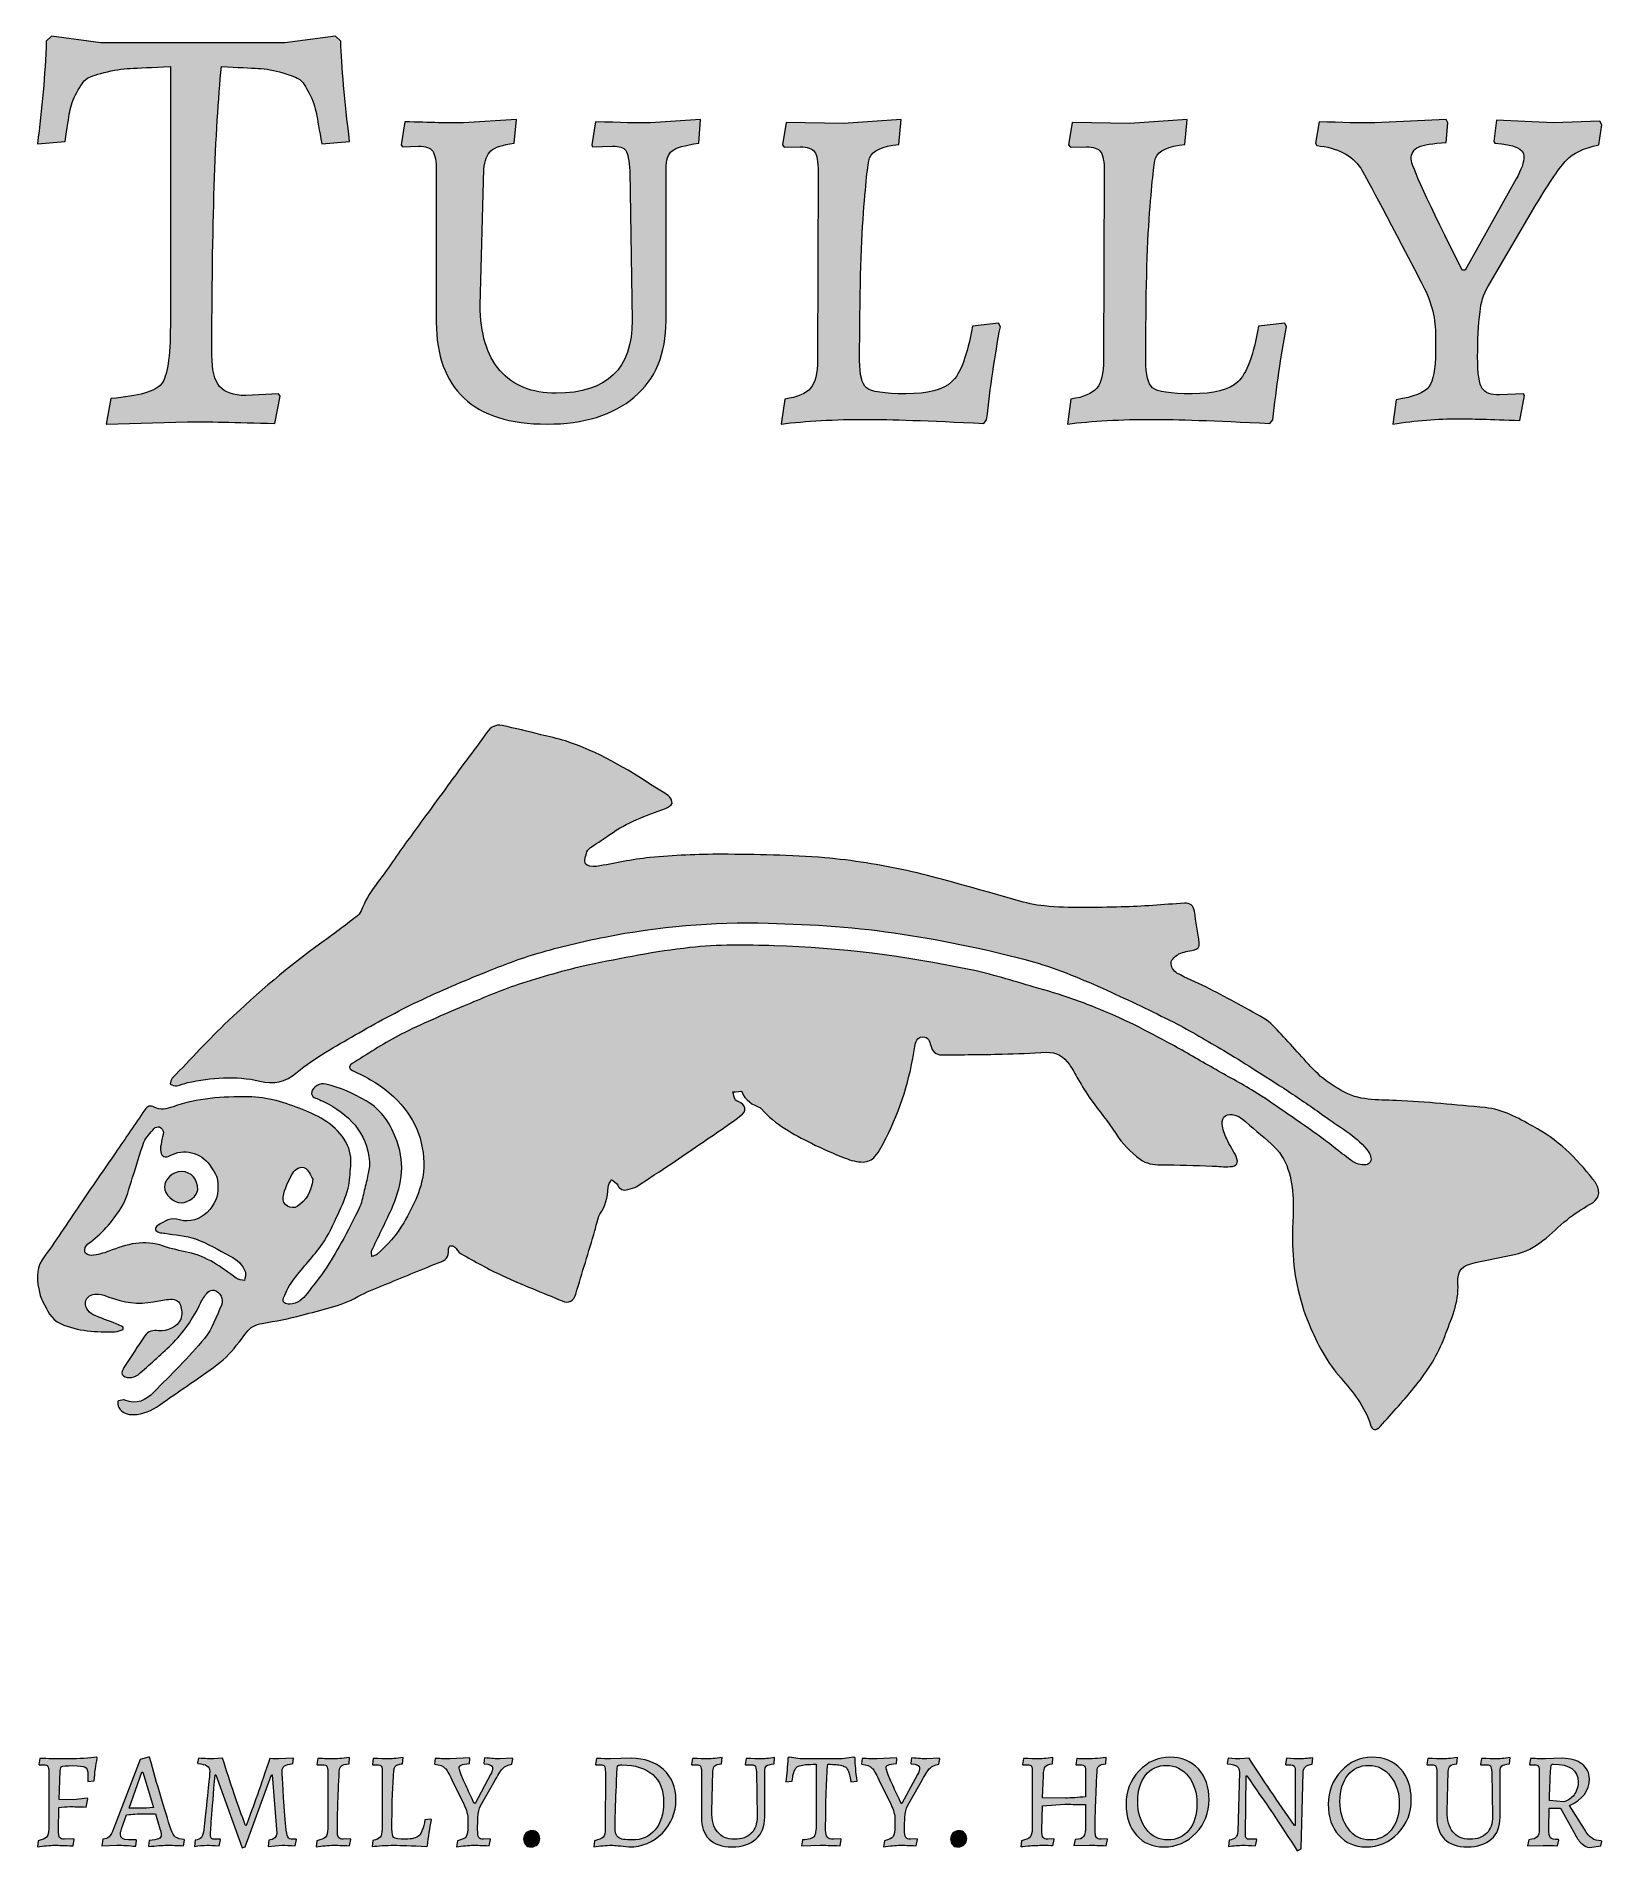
# Model space of a CAD drawing. Header units: inches. Extents: x 31.27 to 37.67, y -31.96 to -24.55.
import ezdxf

# ---------------------------------------------------------------- set-up
doc = ezdxf.new("R2010")
doc.units = ezdxf.units.IN
doc.header["$MEASUREMENT"] = 0
for name, color, linetype in [('Layer 2', 7, 'Continuous'), ('Layer 3', 7, 'Continuous'), ('Layer 4', 7, 'Continuous')]:
    doc.layers.add(name, color=color, linetype=linetype)

msp = doc.modelspace()

# ---------------------------------------------------------------- hatches: boundary and pattern name
at = {"layer": 'Layer 2', "true_color": 0xffffff}
h = msp.add_hatch(color=7, dxfattribs=at)
h.dxf.hatch_style = 2
edge = h.paths.add_edge_path()
edge.add_spline(control_points=[(31.8199, -25.7341), (31.8199, -25.7341), (31.8199, -24.6763), (31.8199, -24.6763), (31.7439, -24.6796), (31.6893, -24.682), (31.6562, -24.6836), (31.623, -24.6852), (31.5874, -24.6908), (31.5494, -24.7006), (31.5114, -24.7103), (31.4871, -24.7192), (31.4766, -24.7272), (31.4661, -24.7353), (31.4532, -24.7535), (31.4378, -24.7818), (31.4224, -24.8101), (31.4127, -24.8364), (31.4087, -24.8607), (31.4047, -24.8849), (31.3986, -24.9254), (31.3905, -24.982), (31.3905, -24.982), (31.2765, -24.9917), (31.2765, -24.9917), (31.2959, -24.8494), (31.308, -24.7094), (31.3129, -24.572), (31.3129, -24.572), (31.3347, -24.5526), (31.3347, -24.5526), (31.3347, -24.5526), (31.5361, -24.5793), (31.5361, -24.5793), (31.5361, -24.5793), (32.2882, -24.5793), (32.2882, -24.5793), (32.2882, -24.5793), (32.4944, -24.5526), (32.4944, -24.5526), (32.4944, -24.5526), (32.5162, -24.572), (32.5162, -24.572), (32.5194, -24.6771), (32.5316, -24.8138), (32.5526, -24.982), (32.5526, -24.982), (32.4385, -24.9917), (32.4385, -24.9917), (32.4289, -24.9351), (32.4216, -24.8938), (32.4167, -24.868), (32.4119, -24.8421), (32.4022, -24.8146), (32.3876, -24.7855), (32.373, -24.7563), (32.3601, -24.7378), (32.3488, -24.7296), (32.3375, -24.7216), (32.3144, -24.7123), (32.2796, -24.7018), (32.2449, -24.6913), (32.2113, -24.6852), (32.179, -24.6836), (32.1466, -24.682), (32.0965, -24.6796), (32.0286, -24.6763), (32.0027, -24.9351), (31.9897, -25.3281), (31.9897, -25.8554), (31.9897, -25.9152), (32.0002, -25.9577), (32.0213, -25.9827), (32.0423, -26.0078), (32.0779, -26.0203), (32.128, -26.0203), (32.128, -26.0203), (32.2615, -26.0131), (32.2615, -26.0131), (32.2615, -26.0131), (32.2687, -26.0228), (32.2687, -26.0228), (32.2687, -26.0228), (32.2469, -26.1343), (32.2469, -26.1343), (32.0852, -26.1295), (31.9663, -26.1271), (31.8903, -26.1271), (31.8903, -26.1271), (31.5579, -26.1368), (31.5579, -26.1368), (31.5579, -26.1368), (31.5773, -26.0325), (31.5773, -26.0325), (31.6905, -26.0228), (31.7593, -26.003), (31.7835, -25.973), (31.8078, -25.9431), (31.8199, -25.8635), (31.8199, -25.7341)], knot_values=[0, 0, 0, 0, 1, 1, 1, 2, 2, 2, 3, 3, 3, 4, 4, 4, 5, 5, 5, 6, 6, 6, 7, 7, 7, 8, 8, 8, 9, 9, 9, 10, 10, 10, 11, 11, 11, 12, 12, 12, 13, 13, 13, 14, 14, 14, 15, 15, 15, 16, 16, 16, 17, 17, 17, 18, 18, 18, 19, 19, 19, 20, 20, 20, 21, 21, 21, 22, 22, 22, 23, 23, 23, 24, 24, 24, 25, 25, 25, 26, 26, 26, 27, 27, 27, 28, 28, 28, 29, 29, 29, 30, 30, 30, 31, 31, 31, 32, 32, 32, 33, 33, 33, 33], degree=3, periodic=1)
h = msp.add_hatch(color=7, dxfattribs=at)
h.dxf.hatch_style = 2
edge = h.paths.add_edge_path()
edge.add_spline(control_points=[(33.3968, -26.0107), (33.6039, -26.0107), (33.7074, -25.9112), (33.7074, -25.7122), (33.7074, -25.7122), (33.6977, -25.1033), (33.6977, -25.1033), (33.6944, -25.0596), (33.6888, -25.0317), (33.6807, -25.0196), (33.6726, -25.0075), (33.6548, -25.0014), (33.6274, -25.0014), (33.6274, -25.0014), (33.5449, -25.0038), (33.5449, -25.0038), (33.5449, -25.0038), (33.5424, -24.9966), (33.5424, -24.9966), (33.5424, -24.9966), (33.557, -24.9019), (33.557, -24.9019), (33.6572, -24.9052), (33.7324, -24.9068), (33.7826, -24.9068), (33.7826, -24.9068), (33.9864, -24.8922), (33.9864, -24.8922), (33.9864, -24.8922), (33.9791, -24.9893), (33.9791, -24.9893), (33.9225, -24.9974), (33.8861, -25.0079), (33.8699, -25.0208), (33.8537, -25.0338), (33.8457, -25.0581), (33.8457, -25.0936), (33.8457, -25.0936), (33.8457, -25.7146), (33.8457, -25.7146), (33.8457, -25.8489), (33.8024, -25.9528), (33.7159, -26.0264), (33.6293, -26.1), (33.5104, -26.1368), (33.3592, -26.1368), (33.208, -26.1368), (33.0948, -26.1012), (33.0196, -26.03), (32.9444, -25.9589), (32.9068, -25.8562), (32.9068, -25.722), (32.9068, -25.722), (32.9068, -25.1033), (32.9068, -25.1033), (32.9068, -25.0629), (32.9019, -25.0358), (32.8923, -25.022), (32.8825, -25.0083), (32.8631, -25.0014), (32.834, -25.0014), (32.834, -25.0014), (32.7685, -25.0038), (32.7685, -25.0038), (32.7685, -25.0038), (32.7637, -24.9966), (32.7637, -24.9966), (32.7637, -24.9966), (32.7782, -24.9019), (32.7782, -24.9019), (32.8817, -24.9052), (32.9618, -24.9068), (33.0184, -24.9068), (33.0184, -24.9068), (33.2343, -24.8922), (33.2343, -24.8922), (33.2343, -24.8922), (33.2246, -24.9893), (33.2246, -24.9893), (33.1777, -24.9957), (33.1462, -25.0062), (33.13, -25.0208), (33.1138, -25.0354), (33.1041, -25.0605), (33.1009, -25.096), (33.1009, -25.096), (33.0863, -25.6516), (33.0863, -25.6516), (33.0863, -25.7665), (33.113, -25.855), (33.1664, -25.9173), (33.2198, -25.9795), (33.2965, -26.0107), (33.3968, -26.0107)], knot_values=[0, 0, 0, 0, 1, 1, 1, 2, 2, 2, 3, 3, 3, 4, 4, 4, 5, 5, 5, 6, 6, 6, 7, 7, 7, 8, 8, 8, 9, 9, 9, 10, 10, 10, 11, 11, 11, 12, 12, 12, 13, 13, 13, 14, 14, 14, 15, 15, 15, 16, 16, 16, 17, 17, 17, 18, 18, 18, 19, 19, 19, 20, 20, 20, 21, 21, 21, 22, 22, 22, 23, 23, 23, 24, 24, 24, 25, 25, 25, 26, 26, 26, 27, 27, 27, 28, 28, 28, 29, 29, 29, 30, 30, 30, 31, 31, 31, 31], degree=3, periodic=1)
h = msp.add_hatch(color=7, dxfattribs=at)
h.dxf.hatch_style = 2
edge = h.paths.add_edge_path()
edge.add_spline(control_points=[(34.3358, -24.9043), (34.3358, -24.9043), (34.5711, -24.9092), (34.5711, -24.9092), (34.5711, -24.9092), (34.8064, -24.8922), (34.8064, -24.8922), (34.8064, -24.8922), (34.7967, -24.9941), (34.7967, -24.9941), (34.7288, -25.0022), (34.6891, -25.02), (34.6778, -25.0474), (34.6714, -25.0605), (34.6629, -25.136), (34.6524, -25.2743), (34.6418, -25.4126), (34.6366, -25.6136), (34.6366, -25.8772), (34.6366, -25.9354), (34.6459, -25.9726), (34.6645, -25.9888), (34.6831, -26.005), (34.7369, -26.0131), (34.8258, -26.0131), (34.9147, -26.0131), (34.977, -25.9969), (35.0126, -25.9645), (35.0482, -25.9322), (35.0765, -25.8562), (35.0976, -25.7365), (35.0976, -25.7365), (35.2043, -25.7244), (35.2043, -25.7244), (35.2043, -25.7244), (35.2116, -25.7389), (35.2116, -25.7389), (35.1889, -25.8602), (35.1703, -25.9872), (35.1557, -26.1198), (35.1557, -26.1198), (35.1436, -26.1343), (35.1436, -26.1343), (34.9156, -26.123), (34.757, -26.1174), (34.6681, -26.1174), (34.5338, -26.1174), (34.4166, -26.1238), (34.3163, -26.1368), (34.3163, -26.1368), (34.3309, -26.0349), (34.3309, -26.0349), (34.3826, -26.0268), (34.4178, -26.0119), (34.4364, -25.99), (34.455, -25.9682), (34.4643, -25.9297), (34.4643, -25.8747), (34.4643, -25.8747), (34.4668, -25.1057), (34.4668, -25.1057), (34.4668, -25.0653), (34.4619, -25.0382), (34.4522, -25.0244), (34.4425, -25.0107), (34.4231, -25.0038), (34.3939, -25.0038), (34.3939, -25.0038), (34.3284, -25.0062), (34.3284, -25.0062), (34.3284, -25.0062), (34.3212, -24.9965), (34.3212, -24.9965), (34.3212, -24.9965), (34.3358, -24.9043), (34.3358, -24.9043)], knot_values=[0, 0, 0, 0, 1, 1, 1, 2, 2, 2, 3, 3, 3, 4, 4, 4, 5, 5, 5, 6, 6, 6, 7, 7, 7, 8, 8, 8, 9, 9, 9, 10, 10, 10, 11, 11, 11, 12, 12, 12, 13, 13, 13, 14, 14, 14, 15, 15, 15, 16, 16, 16, 17, 17, 17, 18, 18, 18, 19, 19, 19, 20, 20, 20, 21, 21, 21, 22, 22, 22, 23, 23, 23, 24, 24, 24, 25, 25, 25, 25], degree=3, periodic=1)
h = msp.add_hatch(color=7, dxfattribs=at)
h.dxf.hatch_style = 2
edge = h.paths.add_edge_path()
edge.add_spline(control_points=[(35.5051, -24.9043), (35.5051, -24.9043), (35.7404, -24.9092), (35.7404, -24.9092), (35.7404, -24.9092), (35.9757, -24.8922), (35.9757, -24.8922), (35.9757, -24.8922), (35.966, -24.9941), (35.966, -24.9941), (35.8981, -25.0022), (35.8584, -25.02), (35.8472, -25.0474), (35.8407, -25.0605), (35.8322, -25.136), (35.8217, -25.2743), (35.8111, -25.4126), (35.8059, -25.6136), (35.8059, -25.8772), (35.8059, -25.9354), (35.8152, -25.9726), (35.8338, -25.9888), (35.8524, -26.005), (35.9062, -26.0131), (35.9951, -26.0131), (36.084, -26.0131), (36.1464, -25.9969), (36.1819, -25.9645), (36.2175, -25.9322), (36.2458, -25.8562), (36.2669, -25.7365), (36.2669, -25.7365), (36.3736, -25.7244), (36.3736, -25.7244), (36.3736, -25.7244), (36.3809, -25.7389), (36.3809, -25.7389), (36.3582, -25.8602), (36.3396, -25.9872), (36.3251, -26.1198), (36.3251, -26.1198), (36.3129, -26.1343), (36.3129, -26.1343), (36.0849, -26.123), (35.9263, -26.1174), (35.8374, -26.1174), (35.7031, -26.1174), (35.5859, -26.1238), (35.4856, -26.1368), (35.4856, -26.1368), (35.5002, -26.0349), (35.5002, -26.0349), (35.5519, -26.0268), (35.5871, -26.0119), (35.6057, -25.99), (35.6243, -25.9682), (35.6336, -25.9297), (35.6336, -25.8747), (35.6336, -25.8747), (35.6361, -25.1057), (35.6361, -25.1057), (35.6361, -25.0653), (35.6312, -25.0382), (35.6215, -25.0244), (35.6118, -25.0107), (35.5924, -25.0038), (35.5633, -25.0038), (35.5633, -25.0038), (35.4978, -25.0062), (35.4978, -25.0062), (35.4978, -25.0062), (35.4905, -24.9965), (35.4905, -24.9965), (35.4905, -24.9965), (35.5051, -24.9043), (35.5051, -24.9043)], knot_values=[0, 0, 0, 0, 1, 1, 1, 2, 2, 2, 3, 3, 3, 4, 4, 4, 5, 5, 5, 6, 6, 6, 7, 7, 7, 8, 8, 8, 9, 9, 9, 10, 10, 10, 11, 11, 11, 12, 12, 12, 13, 13, 13, 14, 14, 14, 15, 15, 15, 16, 16, 16, 17, 17, 17, 18, 18, 18, 19, 19, 19, 20, 20, 20, 21, 21, 21, 22, 22, 22, 23, 23, 23, 24, 24, 24, 25, 25, 25, 25], degree=3, periodic=1)
h = msp.add_hatch(color=7, dxfattribs=at)
h.dxf.hatch_style = 2
edge = h.paths.add_edge_path()
edge.add_spline(control_points=[(37.2397, -24.8947), (37.2397, -24.8947), (37.4725, -24.9068), (37.4725, -24.9068), (37.4725, -24.9068), (37.6618, -24.8995), (37.6618, -24.8995), (37.6618, -24.8995), (37.669, -24.914), (37.669, -24.914), (37.669, -24.914), (37.6569, -24.9966), (37.6569, -24.9966), (37.5954, -25.0095), (37.5514, -25.0301), (37.5247, -25.0584), (37.498, -25.0867), (37.4564, -25.1478), (37.3998, -25.2416), (37.3998, -25.2416), (37.2033, -25.5764), (37.2033, -25.5764), (37.1855, -25.6072), (37.175, -25.6411), (37.1717, -25.6783), (37.1652, -25.7333), (37.162, -25.7947), (37.162, -25.8627), (37.162, -25.9306), (37.1681, -25.9735), (37.1802, -25.9912), (37.1924, -26.009), (37.2162, -26.0179), (37.2518, -26.0179), (37.2518, -26.0179), (37.3489, -26.0131), (37.3489, -26.0131), (37.3489, -26.0131), (37.3537, -26.0204), (37.3537, -26.0204), (37.3537, -26.0204), (37.3343, -26.1222), (37.3343, -26.1222), (37.2146, -26.1174), (37.1313, -26.115), (37.0844, -26.115), (36.9987, -26.115), (36.9089, -26.1222), (36.8151, -26.1368), (36.8151, -26.1368), (36.8296, -26.0374), (36.8296, -26.0374), (36.9008, -26.026), (36.9453, -26.0082), (36.9631, -25.984), (36.9809, -25.9597), (36.9898, -25.912), (36.9898, -25.8408), (36.9898, -25.8408), (36.9898, -25.7656), (36.9898, -25.7656), (36.9898, -25.6977), (36.9704, -25.6281), (36.9315, -25.557), (36.7811, -25.2691), (36.6986, -25.1138), (36.6841, -25.0912), (36.6485, -25.0378), (36.5886, -25.0071), (36.5046, -24.999), (36.5046, -24.999), (36.4997, -24.9893), (36.4997, -24.9893), (36.4997, -24.9893), (36.5142, -24.9019), (36.5142, -24.9019), (36.6064, -24.9052), (36.6824, -24.9068), (36.7423, -24.9068), (36.7423, -24.9068), (37.0335, -24.8922), (37.0335, -24.8922), (37.0335, -24.8922), (37.0407, -24.9068), (37.0407, -24.9068), (37.0407, -24.9068), (37.0335, -24.9869), (37.0335, -24.9869), (36.9785, -24.9901), (36.9408, -24.9962), (36.9206, -25.005), (36.9004, -25.014), (36.8903, -25.0305), (36.8903, -25.0548), (36.8903, -25.0791), (36.9598, -25.2303), (37.099, -25.5085), (37.099, -25.5085), (37.1111, -25.5085), (37.1111, -25.5085), (37.1111, -25.5085), (37.3197, -25.1348), (37.3197, -25.1348), (37.3407, -25.0977), (37.3513, -25.0669), (37.3513, -25.0426), (37.3513, -25.0119), (37.3116, -24.9941), (37.2324, -24.9893), (37.2324, -24.9893), (37.2275, -24.982), (37.2275, -24.982), (37.2275, -24.982), (37.2397, -24.8947), (37.2397, -24.8947)], knot_values=[0, 0, 0, 0, 1, 1, 1, 2, 2, 2, 3, 3, 3, 4, 4, 4, 5, 5, 5, 6, 6, 6, 7, 7, 7, 8, 8, 8, 9, 9, 9, 10, 10, 10, 11, 11, 11, 12, 12, 12, 13, 13, 13, 14, 14, 14, 15, 15, 15, 16, 16, 16, 17, 17, 17, 18, 18, 18, 19, 19, 19, 20, 20, 20, 21, 21, 21, 22, 22, 22, 23, 23, 23, 24, 24, 24, 25, 25, 25, 26, 26, 26, 27, 27, 27, 28, 28, 28, 29, 29, 29, 30, 30, 30, 31, 31, 31, 32, 32, 32, 33, 33, 33, 34, 34, 34, 35, 35, 35, 36, 36, 36, 37, 37, 37, 38, 38, 38, 38], degree=3, periodic=1)
at = {"layer": 'Layer 3', "true_color": 0xffffff}
h = msp.add_hatch(color=7, dxfattribs=at)
h.dxf.hatch_style = 2
edge = h.paths.add_edge_path()
edge.add_spline(control_points=[(31.4222, -31.9448), (31.3871, -31.9433), (31.3626, -31.9425), (31.3485, -31.9425), (31.3264, -31.9425), (31.3023, -31.9448), (31.2765, -31.9492), (31.2765, -31.9492), (31.2798, -31.9237), (31.2798, -31.9237), (31.2968, -31.9204), (31.3082, -31.9155), (31.3141, -31.909), (31.3201, -31.9026), (31.323, -31.8916), (31.323, -31.876), (31.323, -31.876), (31.3236, -31.6433), (31.3236, -31.6433), (31.3236, -31.6314), (31.3222, -31.6235), (31.3194, -31.6194), (31.3166, -31.6154), (31.3112, -31.6133), (31.3031, -31.6133), (31.3031, -31.6133), (31.2842, -31.6144), (31.2842, -31.6144), (31.2842, -31.6144), (31.2831, -31.6122), (31.2831, -31.6122), (31.2831, -31.6122), (31.287, -31.5878), (31.287, -31.5878), (31.3162, -31.5889), (31.3545, -31.5895), (31.402, -31.5895), (31.4495, -31.5895), (31.4888, -31.5873), (31.5198, -31.5828), (31.5198, -31.5828), (31.5214, -31.5862), (31.5214, -31.5862), (31.5151, -31.6146), (31.5109, -31.6458), (31.5087, -31.6798), (31.5087, -31.6798), (31.4821, -31.6821), (31.4821, -31.6821), (31.4828, -31.6702), (31.4832, -31.6617), (31.4832, -31.6566), (31.4832, -31.6385), (31.4793, -31.6274), (31.4716, -31.6233), (31.4638, -31.6192), (31.4469, -31.6172), (31.4209, -31.6172), (31.3948, -31.6172), (31.3799, -31.6182), (31.3762, -31.6202), (31.3725, -31.6223), (31.3705, -31.6285), (31.3701, -31.6388), (31.3701, -31.6388), (31.3657, -31.7558), (31.3657, -31.7558), (31.3657, -31.7558), (31.4228, -31.7563), (31.4228, -31.7563), (31.4228, -31.7563), (31.481, -31.7502), (31.481, -31.7502), (31.481, -31.7502), (31.4832, -31.753), (31.4832, -31.753), (31.4832, -31.753), (31.4754, -31.7862), (31.4754, -31.7862), (31.4473, -31.7852), (31.4256, -31.7846), (31.41, -31.7846), (31.3945, -31.7846), (31.3794, -31.7859), (31.3646, -31.7885), (31.3646, -31.7885), (31.3624, -31.8805), (31.3624, -31.8805), (31.3624, -31.8956), (31.364, -31.9057), (31.3674, -31.9107), (31.3707, -31.9157), (31.3771, -31.9182), (31.3867, -31.9182), (31.3867, -31.9182), (31.4261, -31.9165), (31.4261, -31.9165), (31.4261, -31.9165), (31.4272, -31.9187), (31.4272, -31.9187), (31.4272, -31.9187), (31.4222, -31.9448), (31.4222, -31.9448)], knot_values=[0, 0, 0, 0, 1, 1, 1, 2, 2, 2, 3, 3, 3, 4, 4, 4, 5, 5, 5, 6, 6, 6, 7, 7, 7, 8, 8, 8, 9, 9, 9, 10, 10, 10, 11, 11, 11, 12, 12, 12, 13, 13, 13, 14, 14, 14, 15, 15, 15, 16, 16, 16, 17, 17, 17, 18, 18, 18, 19, 19, 19, 20, 20, 20, 21, 21, 21, 22, 22, 22, 23, 23, 23, 24, 24, 24, 25, 25, 25, 26, 26, 26, 27, 27, 27, 28, 28, 28, 29, 29, 29, 30, 30, 30, 31, 31, 31, 32, 32, 32, 33, 33, 33, 34, 34, 34, 34], degree=3, periodic=1)
h = msp.add_hatch(color=7, dxfattribs=at)
h.dxf.hatch_style = 2
edge = h.paths.add_edge_path()
edge.add_spline(control_points=[(31.7326, -31.9481), (31.7326, -31.9481), (31.7309, -31.9442), (31.7309, -31.9442), (31.7309, -31.9442), (31.7332, -31.9226), (31.7332, -31.9226), (31.752, -31.9211), (31.7649, -31.9189), (31.772, -31.916), (31.779, -31.913), (31.7825, -31.908), (31.7825, -31.901), (31.7825, -31.894), (31.7808, -31.8853), (31.7775, -31.8749), (31.7775, -31.8749), (31.7592, -31.8145), (31.7592, -31.8145), (31.7504, -31.8142), (31.7341, -31.814), (31.7104, -31.814), (31.6868, -31.814), (31.6637, -31.8154), (31.6412, -31.8184), (31.6412, -31.8184), (31.6206, -31.876), (31.6206, -31.876), (31.6173, -31.886), (31.6157, -31.8932), (31.6157, -31.8976), (31.6157, -31.9128), (31.6268, -31.9204), (31.6489, -31.9204), (31.6489, -31.9204), (31.6805, -31.9204), (31.6805, -31.9204), (31.6805, -31.9204), (31.6816, -31.9226), (31.6816, -31.9226), (31.6816, -31.9226), (31.6783, -31.9464), (31.6783, -31.9464), (31.6513, -31.9438), (31.6256, -31.9425), (31.6013, -31.9425), (31.6013, -31.9425), (31.5403, -31.9442), (31.5403, -31.9442), (31.5403, -31.9442), (31.5447, -31.9182), (31.5447, -31.9182), (31.5551, -31.917), (31.5634, -31.9135), (31.5696, -31.9074), (31.5759, -31.9013), (31.582, -31.8907), (31.588, -31.8755), (31.588, -31.8755), (31.696, -31.5923), (31.696, -31.5923), (31.696, -31.5923), (31.7309, -31.5828), (31.7309, -31.5828), (31.7309, -31.5828), (31.7354, -31.5828), (31.7354, -31.5828), (31.7664, -31.6978), (31.7958, -31.7968), (31.8235, -31.8799), (31.8279, -31.8936), (31.8339, -31.9032), (31.8412, -31.9088), (31.8486, -31.9143), (31.8604, -31.9178), (31.8767, -31.9193), (31.8767, -31.9193), (31.8778, -31.9215), (31.8778, -31.9215), (31.8778, -31.9215), (31.8739, -31.9442), (31.8739, -31.9442), (31.8473, -31.9431), (31.8245, -31.9425), (31.8055, -31.9425), (31.7865, -31.9425), (31.7622, -31.9444), (31.7326, -31.9481)], knot_values=[0, 0, 0, 0, 1, 1, 1, 2, 2, 2, 3, 3, 3, 4, 4, 4, 5, 5, 5, 6, 6, 6, 7, 7, 7, 8, 8, 8, 9, 9, 9, 10, 10, 10, 11, 11, 11, 12, 12, 12, 13, 13, 13, 14, 14, 14, 15, 15, 15, 16, 16, 16, 17, 17, 17, 18, 18, 18, 19, 19, 19, 20, 20, 20, 21, 21, 21, 22, 22, 22, 23, 23, 23, 24, 24, 24, 25, 25, 25, 26, 26, 26, 27, 27, 27, 28, 28, 28, 29, 29, 29, 29], degree=3, periodic=1)
edge = h.paths.add_edge_path()
edge.add_spline(control_points=[(31.6999, -31.7913), (31.7132, -31.7913), (31.7304, -31.7903), (31.7514, -31.7885), (31.7514, -31.7885), (31.7076, -31.6433), (31.7076, -31.6433), (31.7076, -31.6433), (31.7038, -31.6433), (31.7038, -31.6433), (31.7038, -31.6433), (31.6511, -31.7913), (31.6511, -31.7913), (31.6511, -31.7913), (31.6999, -31.7913), (31.6999, -31.7913)], knot_values=[0, 0, 0, 0, 1, 1, 1, 2, 2, 2, 3, 3, 3, 4, 4, 4, 5, 5, 5, 5], degree=3, periodic=1)
h = msp.add_hatch(color=7, dxfattribs=at)
h.dxf.hatch_style = 2
edge = h.paths.add_edge_path()
edge.add_spline(control_points=[(32.0025, -31.6544), (31.99, -31.8092), (31.9837, -31.8918), (31.9837, -31.9024), (31.9837, -31.9129), (31.9894, -31.9182), (32.0009, -31.9182), (32.0009, -31.9182), (32.0236, -31.9176), (32.0236, -31.9176), (32.0236, -31.9176), (32.0247, -31.9198), (32.0247, -31.9198), (32.0247, -31.9198), (32.0197, -31.9448), (32.0197, -31.9448), (31.996, -31.9433), (31.9796, -31.9425), (31.9704, -31.9425), (31.9541, -31.9425), (31.9367, -31.944), (31.9183, -31.947), (31.9183, -31.947), (31.921, -31.9215), (31.921, -31.9215), (31.9329, -31.92), (31.9414, -31.9162), (31.9466, -31.9101), (31.9517, -31.904), (31.955, -31.8936), (31.9565, -31.8788), (31.9728, -31.7307), (31.9809, -31.6513), (31.9809, -31.6407), (31.9809, -31.6302), (31.9771, -31.6226), (31.9695, -31.6178), (31.962, -31.613), (31.9497, -31.61), (31.9327, -31.6089), (31.9327, -31.6089), (31.931, -31.6061), (31.931, -31.6061), (31.931, -31.6061), (31.9355, -31.5867), (31.9355, -31.5867), (31.9639, -31.5886), (31.984, -31.5895), (31.9959, -31.5895), (31.9959, -31.5895), (32.0336, -31.5873), (32.0336, -31.5873), (32.065, -31.6882), (32.0962, -31.7798), (32.1272, -31.8622), (32.1272, -31.8622), (32.13, -31.8622), (32.13, -31.8622), (32.1588, -31.7853), (32.1908, -31.6941), (32.2259, -31.5884), (32.2436, -31.5891), (32.2558, -31.5895), (32.2624, -31.5895), (32.2624, -31.5895), (32.3223, -31.5862), (32.3223, -31.5862), (32.3223, -31.5862), (32.3234, -31.5884), (32.3234, -31.5884), (32.3234, -31.5884), (32.3206, -31.6089), (32.3206, -31.6089), (32.3048, -31.6107), (32.2935, -31.614), (32.2868, -31.6186), (32.2802, -31.6232), (32.2769, -31.6301), (32.2769, -31.6394), (32.2769, -31.6678), (32.2817, -31.7432), (32.2913, -31.8655), (32.2939, -31.8873), (32.2968, -31.9015), (32.3001, -31.9082), (32.3035, -31.9148), (32.3096, -31.9182), (32.3185, -31.9182), (32.3185, -31.9182), (32.334, -31.917), (32.334, -31.917), (32.334, -31.917), (32.3351, -31.9193), (32.3351, -31.9193), (32.3351, -31.9193), (32.3301, -31.9442), (32.3301, -31.9442), (32.3083, -31.9431), (32.2907, -31.9425), (32.2774, -31.9425), (32.2774, -31.9425), (32.2198, -31.947), (32.2198, -31.947), (32.2198, -31.947), (32.222, -31.9215), (32.222, -31.9215), (32.2438, -31.9189), (32.2547, -31.9097), (32.2547, -31.8938), (32.2547, -31.8938), (32.2359, -31.6544), (32.2359, -31.6544), (32.2359, -31.6544), (32.2331, -31.6544), (32.2331, -31.6544), (32.2331, -31.6544), (32.1261, -31.9492), (32.1261, -31.9492), (32.1261, -31.9492), (32.1128, -31.9531), (32.1128, -31.9531), (32.1128, -31.9531), (32.0053, -31.6544), (32.0053, -31.6544), (32.0053, -31.6544), (32.0025, -31.6544), (32.0025, -31.6544)], knot_values=[0, 0, 0, 0, 1, 1, 1, 2, 2, 2, 3, 3, 3, 4, 4, 4, 5, 5, 5, 6, 6, 6, 7, 7, 7, 8, 8, 8, 9, 9, 9, 10, 10, 10, 11, 11, 11, 12, 12, 12, 13, 13, 13, 14, 14, 14, 15, 15, 15, 16, 16, 16, 17, 17, 17, 18, 18, 18, 19, 19, 19, 20, 20, 20, 21, 21, 21, 22, 22, 22, 23, 23, 23, 24, 24, 24, 25, 25, 25, 26, 26, 26, 27, 27, 27, 28, 28, 28, 29, 29, 29, 30, 30, 30, 31, 31, 31, 32, 32, 32, 33, 33, 33, 34, 34, 34, 35, 35, 35, 36, 36, 36, 37, 37, 37, 38, 38, 38, 39, 39, 39, 40, 40, 40, 41, 41, 41, 42, 42, 42, 42], degree=3, periodic=1)
h = msp.add_hatch(color=7, dxfattribs=at)
h.dxf.hatch_style = 2
edge = h.paths.add_edge_path()
edge.add_spline(control_points=[(32.5024, -31.8805), (32.5024, -31.8956), (32.5041, -31.9057), (32.5074, -31.9107), (32.5108, -31.9157), (32.5172, -31.9182), (32.5268, -31.9182), (32.5268, -31.9182), (32.5562, -31.9165), (32.5562, -31.9165), (32.5562, -31.9165), (32.5573, -31.9187), (32.5573, -31.9187), (32.5573, -31.9187), (32.5523, -31.9442), (32.5523, -31.9442), (32.5213, -31.9431), (32.4993, -31.9425), (32.4864, -31.9425), (32.4649, -31.9425), (32.4413, -31.9448), (32.4154, -31.9492), (32.4154, -31.9492), (32.4187, -31.9237), (32.4187, -31.9237), (32.4361, -31.9204), (32.4478, -31.9155), (32.4539, -31.909), (32.46, -31.9026), (32.4631, -31.8916), (32.4631, -31.876), (32.4631, -31.876), (32.4636, -31.6433), (32.4636, -31.6433), (32.4636, -31.6314), (32.4622, -31.6235), (32.4595, -31.6194), (32.4567, -31.6154), (32.4512, -31.6133), (32.4431, -31.6133), (32.4431, -31.6133), (32.4198, -31.6144), (32.4198, -31.6144), (32.4198, -31.6144), (32.4187, -31.6122), (32.4187, -31.6122), (32.4187, -31.6122), (32.4226, -31.5878), (32.4226, -31.5878), (32.4514, -31.5889), (32.4716, -31.5895), (32.483, -31.5895), (32.4985, -31.5895), (32.5216, -31.5878), (32.5523, -31.5845), (32.5523, -31.5845), (32.5501, -31.6095), (32.5501, -31.6095), (32.5346, -31.6113), (32.5242, -31.6143), (32.5191, -31.6186), (32.5139, -31.6229), (32.5109, -31.6303), (32.5102, -31.641), (32.505, -31.7482), (32.5024, -31.828), (32.5024, -31.8805)], knot_values=[0, 0, 0, 0, 1, 1, 1, 2, 2, 2, 3, 3, 3, 4, 4, 4, 5, 5, 5, 6, 6, 6, 7, 7, 7, 8, 8, 8, 9, 9, 9, 10, 10, 10, 11, 11, 11, 12, 12, 12, 13, 13, 13, 14, 14, 14, 15, 15, 15, 16, 16, 16, 17, 17, 17, 18, 18, 18, 19, 19, 19, 20, 20, 20, 21, 21, 21, 22, 22, 22, 22], degree=3, periodic=1)
h = msp.add_hatch(color=7, dxfattribs=at)
h.dxf.hatch_style = 2
edge = h.paths.add_edge_path()
edge.add_spline(control_points=[(32.8677, -31.9475), (32.8034, -31.9442), (32.7594, -31.9425), (32.7358, -31.9425), (32.6999, -31.9425), (32.6695, -31.9444), (32.6443, -31.9481), (32.6443, -31.9481), (32.6476, -31.9226), (32.6476, -31.9226), (32.6621, -31.9204), (32.6719, -31.916), (32.6773, -31.9096), (32.6827, -31.9031), (32.6853, -31.8919), (32.6853, -31.876), (32.6853, -31.876), (32.6859, -31.6433), (32.6859, -31.6433), (32.6859, -31.6314), (32.6845, -31.6235), (32.6818, -31.6194), (32.679, -31.6154), (32.6735, -31.6133), (32.6654, -31.6133), (32.6654, -31.6133), (32.6466, -31.6144), (32.6466, -31.6144), (32.6466, -31.6144), (32.6455, -31.6122), (32.6455, -31.6122), (32.6455, -31.6122), (32.6493, -31.5878), (32.6493, -31.5878), (32.6767, -31.5889), (32.6957, -31.5895), (32.7064, -31.5895), (32.7212, -31.5895), (32.7426, -31.5878), (32.7707, -31.5845), (32.7707, -31.5845), (32.7685, -31.6095), (32.7685, -31.6095), (32.7644, -31.6102), (32.7608, -31.6108), (32.7577, -31.6114), (32.7545, -31.6119), (32.7517, -31.6128), (32.7493, -31.6139), (32.7469, -31.615), (32.7449, -31.6158), (32.7433, -31.6164), (32.7416, -31.6169), (32.7401, -31.6184), (32.7388, -31.6208), (32.7375, -31.6232), (32.7366, -31.6249), (32.736, -31.6258), (32.7355, -31.6267), (32.7349, -31.629), (32.7344, -31.6325), (32.7339, -31.636), (32.7334, -31.6385), (32.733, -31.6399), (32.7323, -31.6473), (32.7319, -31.6544), (32.7319, -31.661), (32.7275, -31.7227), (32.7253, -31.794), (32.7253, -31.8749), (32.7253, -31.8938), (32.7279, -31.9056), (32.7333, -31.9104), (32.7386, -31.9152), (32.7545, -31.9176), (32.781, -31.9176), (32.8074, -31.9176), (32.8256, -31.913), (32.8358, -31.9037), (32.846, -31.8945), (32.8542, -31.8729), (32.8605, -31.8389), (32.8605, -31.8389), (32.8849, -31.8361), (32.8849, -31.8361), (32.8849, -31.8361), (32.8866, -31.8389), (32.8866, -31.8389), (32.8799, -31.8725), (32.8745, -31.9076), (32.8705, -31.9442), (32.8705, -31.9442), (32.8677, -31.9475), (32.8677, -31.9475)], knot_values=[0, 0, 0, 0, 1, 1, 1, 2, 2, 2, 3, 3, 3, 4, 4, 4, 5, 5, 5, 6, 6, 6, 7, 7, 7, 8, 8, 8, 9, 9, 9, 10, 10, 10, 11, 11, 11, 12, 12, 12, 13, 13, 13, 14, 14, 14, 15, 15, 15, 16, 16, 16, 17, 17, 17, 18, 18, 18, 19, 19, 19, 20, 20, 20, 21, 21, 21, 22, 22, 22, 23, 23, 23, 24, 24, 24, 25, 25, 25, 26, 26, 26, 27, 27, 27, 28, 28, 28, 29, 29, 29, 30, 30, 30, 31, 31, 31, 31], degree=3, periodic=1)
h = msp.add_hatch(color=7, dxfattribs=at)
h.dxf.hatch_style = 2
edge = h.paths.add_edge_path()
edge.add_spline(control_points=[(33.0087, -31.6147), (33.003, -31.6175), (33.0002, -31.6216), (33.0002, -31.6272), (33.0002, -31.6327), (33.0053, -31.6474), (33.0156, -31.6712), (33.026, -31.6951), (33.0362, -31.7177), (33.0464, -31.7391), (33.0566, -31.7606), (33.0618, -31.7713), (33.0622, -31.7713), (33.0622, -31.7713), (33.065, -31.7713), (33.065, -31.7713), (33.065, -31.7713), (33.1282, -31.6538), (33.1282, -31.6538), (33.1341, -31.6431), (33.137, -31.6338), (33.137, -31.6261), (33.137, -31.6165), (33.1254, -31.6109), (33.1021, -31.6095), (33.1021, -31.6095), (33.101, -31.6072), (33.101, -31.6072), (33.101, -31.6072), (33.1043, -31.5856), (33.1043, -31.5856), (33.1317, -31.5882), (33.1522, -31.5895), (33.1659, -31.5895), (33.1659, -31.5895), (33.2169, -31.5873), (33.2169, -31.5873), (33.2169, -31.5873), (33.2191, -31.5912), (33.2191, -31.5912), (33.2191, -31.5912), (33.2157, -31.6117), (33.2157, -31.6117), (33.1988, -31.615), (33.1866, -31.6202), (33.1794, -31.6272), (33.1722, -31.6342), (33.162, -31.6497), (33.1487, -31.6737), (33.1479, -31.6752), (33.1474, -31.6763), (33.147, -31.6771), (33.147, -31.6771), (33.0877, -31.7813), (33.0877, -31.7813), (33.0814, -31.7927), (33.0777, -31.8088), (33.0766, -31.8295), (33.0759, -31.8446), (33.0755, -31.8606), (33.0755, -31.8774), (33.0755, -31.8942), (33.0772, -31.9052), (33.0805, -31.9104), (33.0838, -31.9156), (33.0903, -31.9182), (33.0999, -31.9182), (33.0999, -31.9182), (33.1271, -31.9165), (33.1271, -31.9165), (33.1271, -31.9165), (33.1282, -31.9187), (33.1282, -31.9187), (33.1282, -31.9187), (33.1232, -31.9442), (33.1232, -31.9442), (33.0925, -31.9431), (33.0711, -31.9425), (33.0589, -31.9425), (33.0386, -31.9425), (33.0155, -31.9448), (32.9896, -31.9492), (32.9896, -31.9492), (32.9929, -31.9237), (32.9929, -31.9237), (33.0121, -31.92), (33.0242, -31.9145), (33.029, -31.9071), (33.0338, -31.8997), (33.0362, -31.8853), (33.0362, -31.8639), (33.0362, -31.8639), (33.0362, -31.8395), (33.0362, -31.8395), (33.0362, -31.8191), (33.0308, -31.7983), (33.0201, -31.7768), (33.0201, -31.7768), (32.9702, -31.6754), (32.9702, -31.6754), (32.9577, -31.6496), (32.9488, -31.6338), (32.9436, -31.6283), (32.9351, -31.6191), (32.9207, -31.6135), (32.9004, -31.6117), (32.9004, -31.6117), (32.8993, -31.6095), (32.8993, -31.6095), (32.8993, -31.6095), (32.9026, -31.5878), (32.9026, -31.5878), (32.9262, -31.5889), (32.9466, -31.5895), (32.9636, -31.5895), (32.9636, -31.5895), (33.0423, -31.5851), (33.0423, -31.5851), (33.0423, -31.5851), (33.0439, -31.5889), (33.0439, -31.5889), (33.0439, -31.5889), (33.0423, -31.6083), (33.0423, -31.6083), (33.0256, -31.6098), (33.0145, -31.6119), (33.0087, -31.6147)], knot_values=[0, 0, 0, 0, 1, 1, 1, 2, 2, 2, 3, 3, 3, 4, 4, 4, 5, 5, 5, 6, 6, 6, 7, 7, 7, 8, 8, 8, 9, 9, 9, 10, 10, 10, 11, 11, 11, 12, 12, 12, 13, 13, 13, 14, 14, 14, 15, 15, 15, 16, 16, 16, 17, 17, 17, 18, 18, 18, 19, 19, 19, 20, 20, 20, 21, 21, 21, 22, 22, 22, 23, 23, 23, 24, 24, 24, 25, 25, 25, 26, 26, 26, 27, 27, 27, 28, 28, 28, 29, 29, 29, 30, 30, 30, 31, 31, 31, 32, 32, 32, 33, 33, 33, 34, 34, 34, 35, 35, 35, 36, 36, 36, 37, 37, 37, 38, 38, 38, 39, 39, 39, 40, 40, 40, 41, 41, 41, 42, 42, 42, 42], degree=3, periodic=1)
h = msp.add_hatch(color=7, dxfattribs=at)
h.dxf.hatch_style = 2
edge = h.paths.add_edge_path()
edge.add_spline(control_points=[(33.694, -31.9492), (33.6597, -31.9448), (33.6358, -31.9425), (33.6225, -31.9425), (33.6004, -31.9425), (33.5764, -31.9448), (33.5505, -31.9492), (33.5505, -31.9492), (33.5538, -31.9237), (33.5538, -31.9237), (33.5708, -31.9204), (33.5822, -31.9155), (33.5882, -31.909), (33.5941, -31.9026), (33.597, -31.8916), (33.597, -31.876), (33.597, -31.876), (33.5976, -31.6433), (33.5976, -31.6433), (33.5976, -31.6314), (33.5962, -31.6235), (33.5935, -31.6194), (33.5907, -31.6154), (33.5852, -31.6133), (33.5771, -31.6133), (33.5771, -31.6133), (33.5583, -31.6144), (33.5583, -31.6144), (33.5583, -31.6144), (33.5571, -31.6122), (33.5571, -31.6122), (33.5571, -31.6122), (33.561, -31.5878), (33.561, -31.5878), (33.5858, -31.5889), (33.6052, -31.5895), (33.6192, -31.5895), (33.6192, -31.5895), (33.7035, -31.5873), (33.7035, -31.5873), (33.7574, -31.5873), (33.8013, -31.6026), (33.8351, -31.6333), (33.8689, -31.664), (33.8858, -31.7053), (33.8858, -31.7574), (33.8858, -31.8095), (33.8673, -31.8545), (33.8304, -31.8924), (33.7934, -31.9303), (33.748, -31.9492), (33.694, -31.9492)], knot_values=[0, 0, 0, 0, 1, 1, 1, 2, 2, 2, 3, 3, 3, 4, 4, 4, 5, 5, 5, 6, 6, 6, 7, 7, 7, 8, 8, 8, 9, 9, 9, 10, 10, 10, 11, 11, 11, 12, 12, 12, 13, 13, 13, 14, 14, 14, 15, 15, 15, 16, 16, 16, 17, 17, 17, 17], degree=3, periodic=1)
edge = h.paths.add_edge_path()
edge.add_spline(control_points=[(33.6652, -31.6144), (33.6575, -31.6144), (33.6523, -31.6153), (33.6497, -31.6169), (33.6471, -31.6186), (33.6456, -31.6218), (33.6453, -31.6266), (33.6397, -31.7689), (33.637, -31.8501), (33.637, -31.8702), (33.637, -31.8904), (33.6416, -31.9038), (33.6508, -31.9107), (33.66, -31.9175), (33.6787, -31.9209), (33.7068, -31.9209), (33.7467, -31.9209), (33.7781, -31.9072), (33.801, -31.8797), (33.8239, -31.8521), (33.8354, -31.8142), (33.8354, -31.7657), (33.8354, -31.7174), (33.8207, -31.68), (33.7913, -31.6538), (33.7619, -31.6276), (33.7199, -31.6144), (33.6652, -31.6144)], knot_values=[0, 0, 0, 0, 1, 1, 1, 2, 2, 2, 3, 3, 3, 4, 4, 4, 5, 5, 5, 6, 6, 6, 7, 7, 7, 8, 8, 8, 9, 9, 9, 9], degree=3, periodic=1)
h = msp.add_hatch(color=7, dxfattribs=at)
h.dxf.hatch_style = 2
edge = h.paths.add_edge_path()
edge.add_spline(control_points=[(34.0559, -31.8882), (34.0718, -31.9078), (34.0948, -31.9176), (34.1249, -31.9176), (34.155, -31.9176), (34.178, -31.9096), (34.194, -31.8935), (34.2098, -31.8774), (34.2178, -31.8542), (34.2178, -31.8239), (34.2178, -31.8239), (34.2145, -31.6433), (34.2145, -31.6433), (34.2137, -31.6303), (34.2122, -31.6221), (34.2098, -31.6186), (34.2074, -31.6151), (34.2021, -31.6133), (34.194, -31.6133), (34.194, -31.6133), (34.1701, -31.6144), (34.1701, -31.6144), (34.1701, -31.6144), (34.169, -31.6122), (34.169, -31.6122), (34.169, -31.6122), (34.1729, -31.5878), (34.1729, -31.5878), (34.2006, -31.5889), (34.2198, -31.5895), (34.2305, -31.5895), (34.2457, -31.5895), (34.2653, -31.5878), (34.2893, -31.5845), (34.2893, -31.5845), (34.2871, -31.6095), (34.2871, -31.6095), (34.2708, -31.6117), (34.2604, -31.6146), (34.2557, -31.6183), (34.2511, -31.622), (34.2488, -31.6296), (34.2488, -31.641), (34.2488, -31.641), (34.2488, -31.8273), (34.2488, -31.8273), (34.2488, -31.866), (34.2368, -31.8961), (34.2128, -31.9173), (34.1888, -31.9386), (34.1562, -31.9492), (34.115, -31.9492), (34.0738, -31.9492), (34.0427, -31.9386), (34.0216, -31.9173), (34.0005, -31.8961), (33.99, -31.8659), (33.99, -31.8267), (33.99, -31.8267), (33.99, -31.6433), (33.99, -31.6433), (33.99, -31.6314), (33.9886, -31.6235), (33.9858, -31.6194), (33.9831, -31.6154), (33.9776, -31.6133), (33.9695, -31.6133), (33.9695, -31.6133), (33.9506, -31.6144), (33.9506, -31.6144), (33.9506, -31.6144), (33.9495, -31.6122), (33.9495, -31.6122), (33.9495, -31.6122), (33.9534, -31.5878), (33.9534, -31.5878), (33.9811, -31.5889), (34.0003, -31.5895), (34.0111, -31.5895), (34.0258, -31.5895), (34.0469, -31.5878), (34.0742, -31.5845), (34.0742, -31.5845), (34.072, -31.6095), (34.072, -31.6095), (34.0583, -31.6113), (34.0492, -31.6143), (34.0446, -31.6186), (34.0399, -31.6229), (34.0373, -31.6303), (34.0365, -31.641), (34.0365, -31.641), (34.0321, -31.804), (34.0321, -31.804), (34.0321, -31.8406), (34.04, -31.8687), (34.0559, -31.8882)], knot_values=[0, 0, 0, 0, 1, 1, 1, 2, 2, 2, 3, 3, 3, 4, 4, 4, 5, 5, 5, 6, 6, 6, 7, 7, 7, 8, 8, 8, 9, 9, 9, 10, 10, 10, 11, 11, 11, 12, 12, 12, 13, 13, 13, 14, 14, 14, 15, 15, 15, 16, 16, 16, 17, 17, 17, 18, 18, 18, 19, 19, 19, 20, 20, 20, 21, 21, 21, 22, 22, 22, 23, 23, 23, 24, 24, 24, 25, 25, 25, 26, 26, 26, 27, 27, 27, 28, 28, 28, 29, 29, 29, 30, 30, 30, 31, 31, 31, 32, 32, 32, 32], degree=3, periodic=1)
h = msp.add_hatch(color=7, dxfattribs=at)
h.dxf.hatch_style = 2
edge = h.paths.add_edge_path()
edge.add_spline(control_points=[(34.4589, -31.8528), (34.4589, -31.8528), (34.4589, -31.6111), (34.4589, -31.6111), (34.4415, -31.6119), (34.4291, -31.6124), (34.4215, -31.6128), (34.4139, -31.6131), (34.4058, -31.6144), (34.3971, -31.6167), (34.3884, -31.6189), (34.3829, -31.6209), (34.3805, -31.6228), (34.3781, -31.6246), (34.3751, -31.6288), (34.3716, -31.6352), (34.3681, -31.6417), (34.3659, -31.6477), (34.365, -31.6532), (34.364, -31.6588), (34.3627, -31.668), (34.3608, -31.6809), (34.3608, -31.6809), (34.3347, -31.6832), (34.3347, -31.6832), (34.3392, -31.6507), (34.3419, -31.6187), (34.3431, -31.5873), (34.3431, -31.5873), (34.348, -31.5828), (34.348, -31.5828), (34.348, -31.5828), (34.3941, -31.5889), (34.3941, -31.5889), (34.3941, -31.5889), (34.5659, -31.5889), (34.5659, -31.5889), (34.5659, -31.5889), (34.613, -31.5828), (34.613, -31.5828), (34.613, -31.5828), (34.618, -31.5873), (34.618, -31.5873), (34.6187, -31.6113), (34.6215, -31.6425), (34.6263, -31.6809), (34.6263, -31.6809), (34.6002, -31.6832), (34.6002, -31.6832), (34.598, -31.6702), (34.5963, -31.6608), (34.5953, -31.6549), (34.5941, -31.649), (34.5919, -31.6427), (34.5886, -31.6361), (34.5853, -31.6294), (34.5823, -31.6252), (34.5797, -31.6233), (34.5771, -31.6215), (34.5719, -31.6193), (34.5639, -31.6169), (34.556, -31.6145), (34.5483, -31.6131), (34.5409, -31.6128), (34.5335, -31.6124), (34.5221, -31.6119), (34.5066, -31.6111), (34.5007, -31.6702), (34.4977, -31.76), (34.4977, -31.8805), (34.4977, -31.8941), (34.5001, -31.9038), (34.5049, -31.9096), (34.5097, -31.9153), (34.5178, -31.9182), (34.5293, -31.9182), (34.5293, -31.9182), (34.5598, -31.9165), (34.5598, -31.9165), (34.5598, -31.9165), (34.5614, -31.9187), (34.5614, -31.9187), (34.5614, -31.9187), (34.5565, -31.9442), (34.5565, -31.9442), (34.5195, -31.9431), (34.4923, -31.9425), (34.475, -31.9425), (34.475, -31.9425), (34.3991, -31.9448), (34.3991, -31.9448), (34.3991, -31.9448), (34.4035, -31.9209), (34.4035, -31.9209), (34.4293, -31.9187), (34.445, -31.9142), (34.4506, -31.9074), (34.4561, -31.9005), (34.4589, -31.8823), (34.4589, -31.8528)], knot_values=[0, 0, 0, 0, 1, 1, 1, 2, 2, 2, 3, 3, 3, 4, 4, 4, 5, 5, 5, 6, 6, 6, 7, 7, 7, 8, 8, 8, 9, 9, 9, 10, 10, 10, 11, 11, 11, 12, 12, 12, 13, 13, 13, 14, 14, 14, 15, 15, 15, 16, 16, 16, 17, 17, 17, 18, 18, 18, 19, 19, 19, 20, 20, 20, 21, 21, 21, 22, 22, 22, 23, 23, 23, 24, 24, 24, 25, 25, 25, 26, 26, 26, 27, 27, 27, 28, 28, 28, 29, 29, 29, 30, 30, 30, 31, 31, 31, 32, 32, 32, 33, 33, 33, 33], degree=3, periodic=1)
h = msp.add_hatch(color=7, dxfattribs=at)
h.dxf.hatch_style = 2
edge = h.paths.add_edge_path()
edge.add_spline(control_points=[(34.7535, -31.6147), (34.7477, -31.6175), (34.7449, -31.6216), (34.7449, -31.6272), (34.7449, -31.6327), (34.75, -31.6474), (34.7604, -31.6712), (34.7708, -31.6951), (34.781, -31.7177), (34.7911, -31.7391), (34.8013, -31.7606), (34.8066, -31.7713), (34.8069, -31.7713), (34.8069, -31.7713), (34.8097, -31.7713), (34.8097, -31.7713), (34.8097, -31.7713), (34.8729, -31.6538), (34.8729, -31.6538), (34.8788, -31.6431), (34.8818, -31.6338), (34.8818, -31.6261), (34.8818, -31.6165), (34.8701, -31.6109), (34.8469, -31.6095), (34.8469, -31.6095), (34.8458, -31.6072), (34.8458, -31.6072), (34.8458, -31.6072), (34.8491, -31.5856), (34.8491, -31.5856), (34.8764, -31.5882), (34.8969, -31.5895), (34.9106, -31.5895), (34.9106, -31.5895), (34.9616, -31.5873), (34.9616, -31.5873), (34.9616, -31.5873), (34.9638, -31.5912), (34.9638, -31.5912), (34.9638, -31.5912), (34.9605, -31.6117), (34.9605, -31.6117), (34.9435, -31.615), (34.9314, -31.6202), (34.9242, -31.6272), (34.917, -31.6342), (34.9067, -31.6497), (34.8934, -31.6737), (34.8927, -31.6752), (34.8921, -31.6763), (34.8917, -31.6771), (34.8917, -31.6771), (34.8325, -31.7813), (34.8325, -31.7813), (34.8262, -31.7927), (34.8225, -31.8088), (34.8214, -31.8295), (34.8206, -31.8446), (34.8202, -31.8606), (34.8202, -31.8774), (34.8202, -31.8942), (34.8219, -31.9052), (34.8253, -31.9104), (34.8286, -31.9156), (34.835, -31.9182), (34.8446, -31.9182), (34.8446, -31.9182), (34.8718, -31.9165), (34.8718, -31.9165), (34.8718, -31.9165), (34.8729, -31.9187), (34.8729, -31.9187), (34.8729, -31.9187), (34.8679, -31.9442), (34.8679, -31.9442), (34.8372, -31.9431), (34.8158, -31.9425), (34.8036, -31.9425), (34.7833, -31.9425), (34.7602, -31.9448), (34.7343, -31.9492), (34.7343, -31.9492), (34.7377, -31.9237), (34.7377, -31.9237), (34.7569, -31.92), (34.7689, -31.9145), (34.7737, -31.9071), (34.7785, -31.8997), (34.7809, -31.8853), (34.7809, -31.8639), (34.7809, -31.8639), (34.7809, -31.8395), (34.7809, -31.8395), (34.7809, -31.8191), (34.7756, -31.7983), (34.7648, -31.7768), (34.7648, -31.7768), (34.715, -31.6754), (34.715, -31.6754), (34.7024, -31.6496), (34.6935, -31.6338), (34.6883, -31.6283), (34.6798, -31.6191), (34.6654, -31.6135), (34.6451, -31.6117), (34.6451, -31.6117), (34.644, -31.6095), (34.644, -31.6095), (34.644, -31.6095), (34.6473, -31.5878), (34.6473, -31.5878), (34.671, -31.5889), (34.6913, -31.5895), (34.7083, -31.5895), (34.7083, -31.5895), (34.787, -31.5851), (34.787, -31.5851), (34.787, -31.5851), (34.7887, -31.5889), (34.7887, -31.5889), (34.7887, -31.5889), (34.787, -31.6083), (34.787, -31.6083), (34.7704, -31.6098), (34.7592, -31.6119), (34.7535, -31.6147)], knot_values=[0, 0, 0, 0, 1, 1, 1, 2, 2, 2, 3, 3, 3, 4, 4, 4, 5, 5, 5, 6, 6, 6, 7, 7, 7, 8, 8, 8, 9, 9, 9, 10, 10, 10, 11, 11, 11, 12, 12, 12, 13, 13, 13, 14, 14, 14, 15, 15, 15, 16, 16, 16, 17, 17, 17, 18, 18, 18, 19, 19, 19, 20, 20, 20, 21, 21, 21, 22, 22, 22, 23, 23, 23, 24, 24, 24, 25, 25, 25, 26, 26, 26, 27, 27, 27, 28, 28, 28, 29, 29, 29, 30, 30, 30, 31, 31, 31, 32, 32, 32, 33, 33, 33, 34, 34, 34, 35, 35, 35, 36, 36, 36, 37, 37, 37, 38, 38, 38, 39, 39, 39, 40, 40, 40, 41, 41, 41, 42, 42, 42, 42], degree=3, periodic=1)
h = msp.add_hatch(color=7, dxfattribs=at)
h.dxf.hatch_style = 2
edge = h.paths.add_edge_path()
edge.add_spline(control_points=[(35.5989, -31.8805), (35.5989, -31.8956), (35.6006, -31.9057), (35.6039, -31.9107), (35.6073, -31.9157), (35.6137, -31.9182), (35.6233, -31.9182), (35.6233, -31.9182), (35.6483, -31.9165), (35.6483, -31.9165), (35.6483, -31.9165), (35.6494, -31.9187), (35.6494, -31.9187), (35.6494, -31.9187), (35.6444, -31.9442), (35.6444, -31.9442), (35.6152, -31.9431), (35.5925, -31.9425), (35.5762, -31.9425), (35.5762, -31.9425), (35.5125, -31.9437), (35.5125, -31.9437), (35.5125, -31.9437), (35.5175, -31.9187), (35.5175, -31.9187), (35.5348, -31.9184), (35.5462, -31.9145), (35.5515, -31.9071), (35.5569, -31.8997), (35.5596, -31.8838), (35.5596, -31.8594), (35.5596, -31.8594), (35.5596, -31.7757), (35.5596, -31.7757), (35.5204, -31.7753), (35.4923, -31.7752), (35.4754, -31.7752), (35.4754, -31.7752), (35.3834, -31.7813), (35.3834, -31.7813), (35.3834, -31.7813), (35.3811, -31.8805), (35.3811, -31.8805), (35.3811, -31.8956), (35.3828, -31.9057), (35.3861, -31.9107), (35.3895, -31.9157), (35.3959, -31.9182), (35.4055, -31.9182), (35.4055, -31.9182), (35.4305, -31.9165), (35.4305, -31.9165), (35.4305, -31.9165), (35.4316, -31.9187), (35.4316, -31.9187), (35.4316, -31.9187), (35.4266, -31.9442), (35.4266, -31.9442), (35.4266, -31.9431), (35.4147, -31.9425), (35.3908, -31.9425), (35.367, -31.9425), (35.3452, -31.9433), (35.3254, -31.9448), (35.3056, -31.9462), (35.2956, -31.9477), (35.2952, -31.9492), (35.2952, -31.9492), (35.2985, -31.9237), (35.2985, -31.9237), (35.3155, -31.9204), (35.327, -31.9155), (35.3329, -31.909), (35.3388, -31.9026), (35.3418, -31.8916), (35.3418, -31.876), (35.3418, -31.876), (35.3423, -31.6433), (35.3423, -31.6433), (35.3423, -31.6314), (35.3409, -31.6235), (35.3382, -31.6194), (35.3354, -31.6154), (35.3299, -31.6133), (35.3218, -31.6133), (35.3218, -31.6133), (35.303, -31.6144), (35.303, -31.6144), (35.303, -31.6144), (35.3019, -31.6122), (35.3019, -31.6122), (35.3019, -31.6122), (35.3057, -31.5878), (35.3057, -31.5878), (35.3327, -31.5889), (35.3514, -31.5895), (35.3617, -31.5895), (35.3769, -31.5895), (35.3985, -31.5878), (35.4266, -31.5845), (35.4266, -31.5845), (35.4244, -31.6095), (35.4244, -31.6095), (35.4085, -31.612), (35.3986, -31.616), (35.3947, -31.6214), (35.3908, -31.6267), (35.3885, -31.6394), (35.3878, -31.6593), (35.3878, -31.6593), (35.3844, -31.7491), (35.3844, -31.7491), (35.3844, -31.7491), (35.4776, -31.7497), (35.4776, -31.7497), (35.5012, -31.7497), (35.5286, -31.7478), (35.5596, -31.7441), (35.5596, -31.7441), (35.5601, -31.6433), (35.5601, -31.6433), (35.5601, -31.6314), (35.5588, -31.6235), (35.556, -31.6194), (35.5532, -31.6154), (35.5478, -31.6133), (35.5396, -31.6133), (35.5396, -31.6133), (35.5208, -31.6144), (35.5208, -31.6144), (35.5208, -31.6144), (35.5197, -31.6122), (35.5197, -31.6122), (35.5197, -31.6122), (35.5236, -31.5878), (35.5236, -31.5878), (35.5236, -31.5889), (35.5347, -31.5895), (35.5568, -31.5895), (35.5827, -31.5895), (35.6119, -31.5878), (35.6444, -31.5845), (35.6444, -31.5845), (35.6422, -31.6095), (35.6422, -31.6095), (35.6285, -31.6113), (35.6193, -31.6143), (35.6148, -31.6186), (35.6101, -31.6229), (35.6074, -31.6303), (35.6067, -31.641), (35.6015, -31.7489), (35.5989, -31.8287), (35.5989, -31.8805)], knot_values=[0, 0, 0, 0, 1, 1, 1, 2, 2, 2, 3, 3, 3, 4, 4, 4, 5, 5, 5, 6, 6, 6, 7, 7, 7, 8, 8, 8, 9, 9, 9, 10, 10, 10, 11, 11, 11, 12, 12, 12, 13, 13, 13, 14, 14, 14, 15, 15, 15, 16, 16, 16, 17, 17, 17, 18, 18, 18, 19, 19, 19, 20, 20, 20, 21, 21, 21, 22, 22, 22, 23, 23, 23, 24, 24, 24, 25, 25, 25, 26, 26, 26, 27, 27, 27, 28, 28, 28, 29, 29, 29, 30, 30, 30, 31, 31, 31, 32, 32, 32, 33, 33, 33, 34, 34, 34, 35, 35, 35, 36, 36, 36, 37, 37, 37, 38, 38, 38, 39, 39, 39, 40, 40, 40, 41, 41, 41, 42, 42, 42, 43, 43, 43, 44, 44, 44, 45, 45, 45, 46, 46, 46, 47, 47, 47, 48, 48, 48, 49, 49, 49, 50, 50, 50, 51, 51, 51, 51], degree=3, periodic=1)
h = msp.add_hatch(color=7, dxfattribs=at)
h.dxf.hatch_style = 2
edge = h.paths.add_edge_path()
edge.add_spline(control_points=[(35.8789, -31.9492), (35.8334, -31.9492), (35.7964, -31.9333), (35.768, -31.9015), (35.7396, -31.8698), (35.7253, -31.8276), (35.7253, -31.7749), (35.7253, -31.7222), (35.7429, -31.6771), (35.778, -31.6394), (35.8131, -31.6017), (35.855, -31.5828), (35.9038, -31.5828), (35.9526, -31.5828), (35.9916, -31.5987), (36.0207, -31.6305), (36.0499, -31.6623), (36.0645, -31.7045), (36.0645, -31.7571), (36.0645, -31.8098), (36.0467, -31.855), (36.011, -31.8927), (35.9754, -31.9304), (35.9313, -31.9492), (35.8789, -31.9492)], knot_values=[0, 0, 0, 0, 1, 1, 1, 2, 2, 2, 3, 3, 3, 4, 4, 4, 5, 5, 5, 6, 6, 6, 7, 7, 7, 8, 8, 8, 8], degree=3, periodic=1)
edge = h.paths.add_edge_path()
edge.add_spline(control_points=[(35.773, -31.7635), (35.773, -31.8086), (35.7844, -31.8461), (35.8074, -31.876), (35.8303, -31.906), (35.8595, -31.9209), (35.8952, -31.9209), (35.9309, -31.9209), (35.9598, -31.9075), (35.982, -31.8807), (36.0041, -31.854), (36.0152, -31.8181), (36.0152, -31.7732), (36.0152, -31.7283), (36.0035, -31.6909), (35.98, -31.661), (35.9565, -31.6311), (35.9269, -31.6161), (35.891, -31.6161), (35.8552, -31.6161), (35.8266, -31.6294), (35.8051, -31.656), (35.7837, -31.6826), (35.773, -31.7184), (35.773, -31.7635)], knot_values=[0, 0, 0, 0, 1, 1, 1, 2, 2, 2, 3, 3, 3, 4, 4, 4, 5, 5, 5, 6, 6, 6, 7, 7, 7, 8, 8, 8, 8], degree=3, periodic=1)
h = msp.add_hatch(color=7, dxfattribs=at)
h.dxf.hatch_style = 2
edge = h.paths.add_edge_path()
edge.add_spline(control_points=[(36.417, -31.8622), (36.417, -31.8622), (36.417, -31.6377), (36.417, -31.6377), (36.417, -31.6218), (36.4109, -31.6139), (36.3987, -31.6139), (36.3987, -31.6139), (36.3777, -31.6144), (36.3777, -31.6144), (36.3777, -31.6144), (36.3765, -31.6122), (36.3765, -31.6122), (36.3765, -31.6122), (36.3816, -31.5873), (36.3816, -31.5873), (36.4041, -31.5887), (36.4203, -31.5895), (36.4303, -31.5895), (36.4466, -31.5895), (36.4662, -31.588), (36.4891, -31.5851), (36.4891, -31.5851), (36.4863, -31.6106), (36.4863, -31.6106), (36.4734, -31.6124), (36.4639, -31.616), (36.458, -31.6214), (36.4521, -31.6267), (36.449, -31.6348), (36.4486, -31.6455), (36.4486, -31.6455), (36.4408, -31.957), (36.4408, -31.957), (36.4408, -31.957), (36.4248, -31.9647), (36.4248, -31.9647), (36.3579, -31.8609), (36.2892, -31.7591), (36.2186, -31.6593), (36.2186, -31.6593), (36.2158, -31.6593), (36.2158, -31.6593), (36.2158, -31.6593), (36.2131, -31.896), (36.2131, -31.896), (36.2131, -31.9041), (36.2143, -31.9098), (36.2169, -31.9132), (36.2195, -31.9165), (36.224, -31.9182), (36.2302, -31.9182), (36.2302, -31.9182), (36.2585, -31.9176), (36.2585, -31.9176), (36.2585, -31.9176), (36.2596, -31.9198), (36.2596, -31.9198), (36.2596, -31.9198), (36.2546, -31.9448), (36.2546, -31.9448), (36.2313, -31.9433), (36.2142, -31.9425), (36.2031, -31.9425), (36.1854, -31.9425), (36.1658, -31.944), (36.1443, -31.947), (36.1443, -31.947), (36.1471, -31.9215), (36.1471, -31.9215), (36.1696, -31.9189), (36.1811, -31.9073), (36.1815, -31.8866), (36.1815, -31.8866), (36.1887, -31.6444), (36.1887, -31.6444), (36.1887, -31.6329), (36.1852, -31.6248), (36.1784, -31.62), (36.1716, -31.6152), (36.1589, -31.6119), (36.1405, -31.61), (36.1405, -31.61), (36.1388, -31.6072), (36.1388, -31.6072), (36.1388, -31.6072), (36.1432, -31.5867), (36.1432, -31.5867), (36.1646, -31.5886), (36.1805, -31.5895), (36.1909, -31.5895), (36.1909, -31.5895), (36.228, -31.5873), (36.228, -31.5873), (36.2827, -31.6723), (36.3448, -31.7639), (36.4142, -31.8622), (36.4142, -31.8622), (36.417, -31.8622), (36.417, -31.8622)], knot_values=[0, 0, 0, 0, 1, 1, 1, 2, 2, 2, 3, 3, 3, 4, 4, 4, 5, 5, 5, 6, 6, 6, 7, 7, 7, 8, 8, 8, 9, 9, 9, 10, 10, 10, 11, 11, 11, 12, 12, 12, 13, 13, 13, 14, 14, 14, 15, 15, 15, 16, 16, 16, 17, 17, 17, 18, 18, 18, 19, 19, 19, 20, 20, 20, 21, 21, 21, 22, 22, 22, 23, 23, 23, 24, 24, 24, 25, 25, 25, 26, 26, 26, 27, 27, 27, 28, 28, 28, 29, 29, 29, 30, 30, 30, 31, 31, 31, 32, 32, 32, 33, 33, 33, 33], degree=3, periodic=1)
h = msp.add_hatch(color=7, dxfattribs=at)
h.dxf.hatch_style = 2
edge = h.paths.add_edge_path()
edge.add_spline(control_points=[(36.7052, -31.9492), (36.6598, -31.9492), (36.6228, -31.9333), (36.5944, -31.9015), (36.5659, -31.8698), (36.5517, -31.8276), (36.5517, -31.7749), (36.5517, -31.7222), (36.5692, -31.6771), (36.6043, -31.6394), (36.6394, -31.6017), (36.6814, -31.5828), (36.7302, -31.5828), (36.7789, -31.5828), (36.8179, -31.5987), (36.8471, -31.6305), (36.8763, -31.6623), (36.8909, -31.7045), (36.8909, -31.7571), (36.8909, -31.8098), (36.873, -31.855), (36.8374, -31.8927), (36.8017, -31.9304), (36.7577, -31.9492), (36.7052, -31.9492)], knot_values=[0, 0, 0, 0, 1, 1, 1, 2, 2, 2, 3, 3, 3, 4, 4, 4, 5, 5, 5, 6, 6, 6, 7, 7, 7, 8, 8, 8, 8], degree=3, periodic=1)
edge = h.paths.add_edge_path()
edge.add_spline(control_points=[(36.5993, -31.7635), (36.5993, -31.8086), (36.6108, -31.8461), (36.6337, -31.876), (36.6566, -31.906), (36.6859, -31.9209), (36.7216, -31.9209), (36.7572, -31.9209), (36.7861, -31.9075), (36.8083, -31.8807), (36.8305, -31.854), (36.8415, -31.8181), (36.8415, -31.7732), (36.8415, -31.7283), (36.8298, -31.6909), (36.8064, -31.661), (36.7829, -31.6311), (36.7532, -31.6161), (36.7174, -31.6161), (36.6815, -31.6161), (36.6529, -31.6294), (36.6315, -31.656), (36.6101, -31.6826), (36.5993, -31.7184), (36.5993, -31.7635)], knot_values=[0, 0, 0, 0, 1, 1, 1, 2, 2, 2, 3, 3, 3, 4, 4, 4, 5, 5, 5, 6, 6, 6, 7, 7, 7, 8, 8, 8, 8], degree=3, periodic=1)
h = msp.add_hatch(color=7, dxfattribs=at)
h.dxf.hatch_style = 2
edge = h.paths.add_edge_path()
edge.add_spline(control_points=[(37.061, -31.8882), (37.0769, -31.9078), (37.0999, -31.9176), (37.13, -31.9176), (37.1601, -31.9176), (37.1831, -31.9096), (37.199, -31.8935), (37.2149, -31.8774), (37.2229, -31.8542), (37.2229, -31.8239), (37.2229, -31.8239), (37.2195, -31.6433), (37.2195, -31.6433), (37.2188, -31.6303), (37.2172, -31.6221), (37.2148, -31.6186), (37.2124, -31.6151), (37.2071, -31.6133), (37.199, -31.6133), (37.199, -31.6133), (37.1752, -31.6144), (37.1752, -31.6144), (37.1752, -31.6144), (37.1741, -31.6122), (37.1741, -31.6122), (37.1741, -31.6122), (37.178, -31.5878), (37.178, -31.5878), (37.2057, -31.5889), (37.2249, -31.5895), (37.2356, -31.5895), (37.2508, -31.5895), (37.2703, -31.5878), (37.2944, -31.5845), (37.2944, -31.5845), (37.2921, -31.6095), (37.2921, -31.6095), (37.2759, -31.6117), (37.2654, -31.6146), (37.2608, -31.6183), (37.2562, -31.622), (37.2539, -31.6296), (37.2539, -31.641), (37.2539, -31.641), (37.2539, -31.8273), (37.2539, -31.8273), (37.2539, -31.866), (37.2419, -31.8961), (37.2179, -31.9173), (37.1938, -31.9386), (37.1612, -31.9492), (37.1201, -31.9492), (37.0788, -31.9492), (37.0477, -31.9386), (37.0266, -31.9173), (37.0056, -31.8961), (36.9951, -31.8659), (36.9951, -31.8267), (36.9951, -31.8267), (36.9951, -31.6433), (36.9951, -31.6433), (36.9951, -31.6314), (36.9937, -31.6235), (36.9909, -31.6194), (36.9881, -31.6154), (36.9827, -31.6133), (36.9746, -31.6133), (36.9746, -31.6133), (36.9557, -31.6144), (36.9557, -31.6144), (36.9557, -31.6144), (36.9546, -31.6122), (36.9546, -31.6122), (36.9546, -31.6122), (36.9585, -31.5878), (36.9585, -31.5878), (36.9862, -31.5889), (37.0054, -31.5895), (37.0161, -31.5895), (37.0309, -31.5895), (37.0519, -31.5878), (37.0793, -31.5845), (37.0793, -31.5845), (37.0771, -31.6095), (37.0771, -31.6095), (37.0634, -31.6113), (37.0543, -31.6143), (37.0496, -31.6186), (37.045, -31.6229), (37.0424, -31.6303), (37.0416, -31.641), (37.0416, -31.641), (37.0372, -31.804), (37.0372, -31.804), (37.0372, -31.8406), (37.0451, -31.8687), (37.061, -31.8882)], knot_values=[0, 0, 0, 0, 1, 1, 1, 2, 2, 2, 3, 3, 3, 4, 4, 4, 5, 5, 5, 6, 6, 6, 7, 7, 7, 8, 8, 8, 9, 9, 9, 10, 10, 10, 11, 11, 11, 12, 12, 12, 13, 13, 13, 14, 14, 14, 15, 15, 15, 16, 16, 16, 17, 17, 17, 18, 18, 18, 19, 19, 19, 20, 20, 20, 21, 21, 21, 22, 22, 22, 23, 23, 23, 24, 24, 24, 25, 25, 25, 26, 26, 26, 27, 27, 27, 28, 28, 28, 29, 29, 29, 30, 30, 30, 31, 31, 31, 32, 32, 32, 32], degree=3, periodic=1)
h = msp.add_hatch(color=7, dxfattribs=at)
h.dxf.hatch_style = 2
edge = h.paths.add_edge_path()
edge.add_spline(control_points=[(37.5887, -31.6106), (37.6086, -31.6261), (37.6186, -31.6462), (37.6186, -31.671), (37.6186, -31.7194), (37.5915, -31.756), (37.5371, -31.7807), (37.5371, -31.7807), (37.5981, -31.8771), (37.5981, -31.8771), (37.6088, -31.8949), (37.6193, -31.9072), (37.6294, -31.914), (37.6396, -31.9208), (37.6521, -31.9243), (37.6668, -31.9243), (37.6668, -31.9243), (37.669, -31.9265), (37.669, -31.9265), (37.669, -31.9265), (37.6657, -31.9453), (37.6657, -31.9453), (37.6657, -31.9453), (37.6186, -31.9514), (37.6186, -31.9514), (37.6094, -31.9514), (37.5995, -31.9467), (37.589, -31.9373), (37.5784, -31.9279), (37.5687, -31.915), (37.5599, -31.8988), (37.5599, -31.8988), (37.5006, -31.7913), (37.5006, -31.7913), (37.5006, -31.7913), (37.4546, -31.7913), (37.4546, -31.7913), (37.4546, -31.7913), (37.4529, -31.8738), (37.4529, -31.8738), (37.4529, -31.8938), (37.4551, -31.9064), (37.4596, -31.9115), (37.464, -31.9167), (37.4751, -31.9193), (37.4928, -31.9193), (37.4928, -31.9193), (37.4939, -31.9215), (37.4939, -31.9215), (37.4939, -31.9215), (37.4889, -31.9448), (37.4889, -31.9448), (37.4889, -31.9444), (37.4693, -31.9438), (37.4302, -31.9431), (37.4302, -31.9431), (37.3664, -31.9448), (37.3664, -31.9448), (37.3664, -31.9448), (37.3714, -31.9198), (37.3714, -31.9198), (37.3888, -31.918), (37.4001, -31.9142), (37.4055, -31.9085), (37.4109, -31.9027), (37.4135, -31.8919), (37.4135, -31.876), (37.4135, -31.876), (37.4141, -31.6433), (37.4141, -31.6433), (37.4141, -31.6314), (37.4127, -31.6235), (37.41, -31.6194), (37.4072, -31.6154), (37.4017, -31.6133), (37.3936, -31.6133), (37.3936, -31.6133), (37.3748, -31.6144), (37.3748, -31.6144), (37.3748, -31.6144), (37.3736, -31.6122), (37.3736, -31.6122), (37.3736, -31.6122), (37.3775, -31.5878), (37.3775, -31.5878), (37.4045, -31.5889), (37.425, -31.5895), (37.4391, -31.5895), (37.4391, -31.5895), (37.5072, -31.5873), (37.5072, -31.5873), (37.5416, -31.5873), (37.5687, -31.5951), (37.5887, -31.6106)], knot_values=[0, 0, 0, 0, 1, 1, 1, 2, 2, 2, 3, 3, 3, 4, 4, 4, 5, 5, 5, 6, 6, 6, 7, 7, 7, 8, 8, 8, 9, 9, 9, 10, 10, 10, 11, 11, 11, 12, 12, 12, 13, 13, 13, 14, 14, 14, 15, 15, 15, 16, 16, 16, 17, 17, 17, 18, 18, 18, 19, 19, 19, 20, 20, 20, 21, 21, 21, 22, 22, 22, 23, 23, 23, 24, 24, 24, 25, 25, 25, 26, 26, 26, 27, 27, 27, 28, 28, 28, 29, 29, 29, 30, 30, 30, 31, 31, 31, 31], degree=3, periodic=1)
edge = h.paths.add_edge_path()
edge.add_spline(control_points=[(37.5726, -31.6843), (37.5726, -31.6355), (37.5388, -31.6111), (37.4712, -31.6111), (37.4675, -31.6111), (37.465, -31.6119), (37.4637, -31.6136), (37.4624, -31.6153), (37.4616, -31.6187), (37.4612, -31.6239), (37.4579, -31.6804), (37.456, -31.7258), (37.4557, -31.7602), (37.4557, -31.7602), (37.5128, -31.7657), (37.5128, -31.7657), (37.5264, -31.7624), (37.5395, -31.7543), (37.5521, -31.7414), (37.5573, -31.7358), (37.562, -31.728), (37.5662, -31.7178), (37.5705, -31.7076), (37.5726, -31.6965), (37.5726, -31.6843)], knot_values=[0, 0, 0, 0, 1, 1, 1, 2, 2, 2, 3, 3, 3, 4, 4, 4, 5, 5, 5, 6, 6, 6, 7, 7, 7, 8, 8, 8, 8], degree=3, periodic=1)
h = msp.add_hatch(color=7, dxfattribs=at)
h.dxf.hatch_style = 2
edge = h.paths.add_edge_path()
edge.add_spline(control_points=[(33.3293, -31.9154), (33.3293, -31.9246), (33.3261, -31.9326), (33.3197, -31.9392), (33.3132, -31.9459), (33.3049, -31.9492), (33.2947, -31.9492), (33.2846, -31.9492), (33.2768, -31.9462), (33.2714, -31.94), (33.2661, -31.934), (33.2634, -31.9263), (33.2634, -31.917), (33.2634, -31.9078), (33.2666, -31.8999), (33.2728, -31.8932), (33.2791, -31.8866), (33.2873, -31.8832), (33.2975, -31.8832), (33.3077, -31.8832), (33.3155, -31.8863), (33.3211, -31.8924), (33.3266, -31.8985), (33.3293, -31.9061), (33.3293, -31.9154)], knot_values=[0, 0, 0, 0, 1, 1, 1, 2, 2, 2, 3, 3, 3, 4, 4, 4, 5, 5, 5, 6, 6, 6, 7, 7, 7, 8, 8, 8, 8], degree=3, periodic=1)
h = msp.add_hatch(color=7, dxfattribs=at)
h.dxf.hatch_style = 2
edge = h.paths.add_edge_path()
edge.add_spline(control_points=[(35.0741, -31.9154), (35.0741, -31.9246), (35.0708, -31.9326), (35.0644, -31.9392), (35.0579, -31.9459), (35.0496, -31.9492), (35.0394, -31.9492), (35.0293, -31.9492), (35.0215, -31.9462), (35.0162, -31.94), (35.0108, -31.934), (35.0081, -31.9263), (35.0081, -31.917), (35.0081, -31.9078), (35.0113, -31.8999), (35.0176, -31.8932), (35.0239, -31.8866), (35.0321, -31.8832), (35.0422, -31.8832), (35.0524, -31.8832), (35.0602, -31.8863), (35.0658, -31.8924), (35.0713, -31.8985), (35.0741, -31.9061), (35.0741, -31.9154)], knot_values=[0, 0, 0, 0, 1, 1, 1, 2, 2, 2, 3, 3, 3, 4, 4, 4, 5, 5, 5, 6, 6, 6, 7, 7, 7, 8, 8, 8, 8], degree=3, periodic=1)
at = {"layer": 'Layer 4', "true_color": 0xffffff}
h = msp.add_hatch(color=7, dxfattribs=at)
edge = h.paths.add_edge_path()
edge.add_spline(control_points=[(31.6275, -29.8354), (31.6162, -29.8387), (31.6048, -29.8445), (31.5935, -29.8447), (31.5176, -29.8459), (31.4426, -29.8436), (31.3709, -29.8115), (31.3301, -29.7931), (31.3179, -29.7554), (31.2989, -29.7222), (31.2899, -29.7063), (31.2857, -29.6871), (31.2819, -29.6688), (31.2721, -29.6209), (31.273, -29.5776), (31.3066, -29.534), (31.3619, -29.4623), (31.4092, -29.3846), (31.4603, -29.3098), (31.5052, -29.2441), (31.5507, -29.1789), (31.5957, -29.1135), (31.6358, -29.055), (31.6761, -28.9966), (31.7156, -28.9378), (31.7258, -28.9228), (31.7374, -28.9182), (31.7537, -28.9267), (31.7796, -28.9405), (31.8031, -28.9354), (31.8309, -28.9254), (31.9297, -28.8895), (32.0331, -28.8846), (32.1378, -28.8846), (32.2171, -28.8846), (32.2901, -28.9095), (32.36, -28.937), (32.4289, -28.964), (32.4983, -28.9996), (32.5379, -29.0714), (32.5553, -29.1029), (32.5605, -29.1344), (32.5571, -29.1686), (32.5542, -29.1984), (32.5546, -29.2292), (32.5467, -29.2577), (32.5366, -29.2943), (32.5215, -29.3298), (32.5054, -29.3642), (32.4856, -29.4062), (32.4665, -29.4496), (32.4399, -29.4874), (32.4052, -29.537), (32.3624, -29.5806), (32.3256, -29.6288), (32.3079, -29.6519), (32.2939, -29.6786), (32.2828, -29.7056), (32.2749, -29.7246), (32.2907, -29.7331), (32.308, -29.7319), (32.3392, -29.7301), (32.3613, -29.7127), (32.3794, -29.688), (32.4025, -29.6564), (32.4282, -29.6267), (32.45, -29.5944), (32.4745, -29.558), (32.4973, -29.5202), (32.5183, -29.4818), (32.5451, -29.4329), (32.5707, -29.3831), (32.5944, -29.3326), (32.6038, -29.3126), (32.607, -29.2897), (32.6125, -29.268), (32.618, -29.2463), (32.6234, -29.2246), (32.6276, -29.2027), (32.6308, -29.1855), (32.6355, -29.1676), (32.634, -29.1505), (32.6236, -29.0291), (32.5491, -28.9558), (32.4463, -28.9043), (32.4414, -28.9017), (32.4356, -28.9007), (32.4308, -28.8977), (32.4171, -28.8892), (32.3923, -28.8895), (32.398, -28.8638), (32.4025, -28.8438), (32.4334, -28.8272), (32.4548, -28.8327), (32.5131, -28.8475), (32.567, -28.8709), (32.6198, -28.9014), (32.6871, -28.9403), (32.7203, -28.9976), (32.7463, -29.068), (32.7824, -29.1662), (32.7628, -29.2558), (32.7231, -29.3449), (32.6976, -29.4021), (32.6689, -29.4579), (32.6425, -29.5147), (32.6397, -29.5207), (32.6429, -29.5296), (32.6433, -29.5371), (32.6503, -29.5343), (32.6589, -29.5333), (32.6643, -29.5286), (32.7078, -29.4917), (32.7445, -29.449), (32.7734, -29.3992), (32.8141, -29.3289), (32.852, -29.255), (32.8551, -29.1746), (32.8592, -29.0622), (32.8171, -28.9633), (32.7321, -28.8843), (32.6852, -28.8408), (32.6324, -28.8089), (32.5748, -28.7829), (32.5444, -28.7693), (32.544, -28.7606), (32.573, -28.7428), (32.6357, -28.7041), (32.6972, -28.6626), (32.7629, -28.6295), (32.8458, -28.5874), (32.9319, -28.5514), (33.0176, -28.515), (33.0915, -28.4835), (33.1655, -28.4516), (33.2416, -28.4267), (33.3349, -28.3963), (33.4294, -28.3678), (33.5253, -28.3476), (33.6635, -28.3185), (33.8025, -28.2908), (33.9427, -28.2754), (34.0567, -28.2627), (34.1729, -28.2645), (34.2878, -28.2678), (34.5562, -28.2752), (34.8216, -28.3108), (35.0844, -28.3646), (35.174, -28.3828), (35.2616, -28.4114), (35.3497, -28.4364), (35.4027, -28.4514), (35.4554, -28.4681), (35.5077, -28.4855), (35.5395, -28.4961), (35.5704, -28.5091), (35.6019, -28.5212), (35.7093, -28.5628), (35.8108, -28.6169), (35.912, -28.6714), (35.9692, -28.7022), (36.0251, -28.7358), (36.0817, -28.7678), (36.1373, -28.7995), (36.1939, -28.8298), (36.2487, -28.863), (36.2901, -28.8881), (36.3296, -28.9166), (36.3697, -28.9441), (36.4151, -28.9751), (36.4611, -29.0059), (36.5056, -29.0384), (36.5521, -29.0725), (36.597, -29.1088), (36.6432, -29.1435), (36.6525, -29.1506), (36.6636, -29.1571), (36.6748, -29.1601), (36.6943, -29.1651), (36.7187, -29.1673), (36.7258, -29.1451), (36.7295, -29.1328), (36.7189, -29.112), (36.7087, -29.0999), (36.6601, -29.0416), (36.5932, -29.0059), (36.5331, -28.962), (36.4855, -28.9273), (36.4366, -28.8945), (36.3876, -28.8619), (36.3393, -28.8299), (36.2903, -28.799), (36.2413, -28.7681), (36.2027, -28.7437), (36.1641, -28.7191), (36.1247, -28.6962), (36.0569, -28.6569), (35.9898, -28.6161), (35.92, -28.5804), (35.8302, -28.5345), (35.7389, -28.4915), (35.6469, -28.4499), (35.549, -28.4055), (35.4502, -28.3634), (35.3461, -28.3338), (35.1702, -28.2837), (34.9911, -28.2487), (34.8109, -28.2203), (34.6295, -28.1916), (34.446, -28.1808), (34.2624, -28.1755), (34.0377, -28.1694), (33.815, -28.1891), (33.5948, -28.2321), (33.5032, -28.2499), (33.4121, -28.2725), (33.3223, -28.2985), (33.2497, -28.3197), (33.1787, -28.347), (33.1086, -28.3755), (33.0158, -28.4131), (32.9233, -28.4518), (32.8332, -28.4951), (32.7457, -28.5372), (32.6599, -28.5834), (32.5758, -28.632), (32.494, -28.6793), (32.4098, -28.7252), (32.3375, -28.7849), (32.2874, -28.8262), (32.2446, -28.8342), (32.185, -28.8204), (32.0869, -28.7977), (31.9875, -28.8066), (31.8895, -28.8269), (31.8749, -28.8298), (31.8614, -28.838), (31.8468, -28.8401), (31.838, -28.8414), (31.8283, -28.8359), (31.819, -28.8333), (31.8218, -28.8251), (31.8224, -28.8146), (31.8279, -28.809), (31.9036, -28.7303), (31.9776, -28.6499), (32.0566, -28.5746), (32.1772, -28.4599), (32.3033, -28.3513), (32.4392, -28.2546), (32.4864, -28.2211), (32.5322, -28.1856), (32.5783, -28.1504), (32.5869, -28.1438), (32.5965, -28.1352), (32.5998, -28.1255), (32.6272, -28.0489), (32.6841, -27.9914), (32.7279, -27.9257), (32.7673, -27.8667), (32.8102, -27.81), (32.852, -27.7526), (32.9113, -27.6711), (32.971, -27.5895), (33.0309, -27.5081), (33.0577, -27.4714), (33.0863, -27.4356), (33.1119, -27.3978), (33.1282, -27.3735), (33.1493, -27.3629), (33.1763, -27.3685), (33.2292, -27.3796), (33.2816, -27.3928), (33.3341, -27.4056), (33.3677, -27.4137), (33.4017, -27.4208), (33.4345, -27.4314), (33.5664, -27.4742), (33.6846, -27.544), (33.7994, -27.62), (33.8174, -27.6319), (33.8375, -27.6408), (33.854, -27.6544), (33.8629, -27.6616), (33.8713, -27.6763), (33.8701, -27.6864), (33.8693, -27.6942), (33.8537, -27.7027), (33.8431, -27.7066), (33.7639, -27.7354), (33.6849, -27.7641), (33.6159, -27.8139), (33.5922, -27.8309), (33.5674, -27.8457), (33.5437, -27.8624), (33.5355, -27.8682), (33.5254, -27.8753), (33.5225, -27.8839), (33.5172, -27.8999), (33.5103, -27.9204), (33.5162, -27.9336), (33.5199, -27.9421), (33.546, -27.9458), (33.5608, -27.9436), (33.6339, -27.9327), (33.7061, -27.9145), (33.7795, -27.9077), (33.8771, -27.8986), (33.9754, -27.8937), (34.0734, -27.8942), (34.2138, -27.895), (34.3546, -27.8971), (34.4944, -27.9087), (34.6069, -27.9179), (34.7191, -27.9375), (34.8298, -27.961), (34.9421, -27.9849), (35.0522, -28.0192), (35.1634, -28.0487), (35.2392, -28.0687), (35.3143, -28.0976), (35.3915, -28.1053), (35.4955, -28.1156), (35.6009, -28.1115), (35.7058, -28.1094), (35.7917, -28.1074), (35.8776, -28.0997), (35.9636, -28.094), (35.9878, -28.0924), (36.001, -28.1032), (36.0046, -28.1262), (36.0116, -28.1697), (36.018, -28.2131), (36.0247, -28.2566), (36.0276, -28.2752), (36.0157, -28.2817), (36.001, -28.2855), (35.9812, -28.2908), (35.9595, -28.2921), (35.9416, -28.3012), (35.9275, -28.3084), (35.9105, -28.3241), (35.909, -28.3376), (35.9075, -28.3508), (35.9203, -28.3724), (35.933, -28.3795), (35.9709, -28.4011), (36.0126, -28.4158), (36.0514, -28.436), (36.1308, -28.4774), (36.2103, -28.5189), (36.2875, -28.5641), (36.3149, -28.5801), (36.3373, -28.6058), (36.3596, -28.6294), (36.4102, -28.6831), (36.4573, -28.7401), (36.5098, -28.7917), (36.5371, -28.8187), (36.5718, -28.8386), (36.6049, -28.859), (36.6742, -28.9019), (36.7521, -28.8969), (36.8299, -28.9001), (36.9513, -28.9054), (37.0724, -28.9182), (37.1934, -28.9292), (37.2653, -28.9356), (37.3259, -28.972), (37.3881, -29.0052), (37.4876, -29.0581), (37.5651, -29.1342), (37.6334, -29.2216), (37.6381, -29.2275), (37.6423, -29.2337), (37.646, -29.2401), (37.6675, -29.2769), (37.6566, -29.3054), (37.6195, -29.3255), (37.587, -29.3432), (37.5555, -29.3639), (37.5272, -29.3872), (37.4604, -29.4421), (37.4031, -29.5108), (37.3122, -29.5295), (37.2591, -29.5403), (37.2059, -29.552), (37.1526, -29.5622), (37.0982, -29.5727), (37.0775, -29.5937), (37.0813, -29.6479), (37.087, -29.7263), (37.0531, -29.7939), (37.0275, -29.8638), (37.0007, -29.9372), (36.9587, -30.0032), (36.9099, -30.0637), (36.8638, -30.1212), (36.8142, -30.1761), (36.7645, -30.2305), (36.7462, -30.2505), (36.7317, -30.248), (36.7244, -30.2249), (36.701, -30.1503), (36.6533, -30.0911), (36.6037, -30.0344), (36.5458, -29.9685), (36.5063, -29.8934), (36.4729, -29.8136), (36.4297, -29.7103), (36.4091, -29.6021), (36.4053, -29.4909), (36.4031, -29.4275), (36.4106, -29.3639), (36.4077, -29.3007), (36.404, -29.217), (36.3859, -29.1369), (36.3189, -29.0777), (36.2796, -29.043), (36.2401, -29.0087), (36.2, -28.9751), (36.1917, -28.968), (36.1809, -28.9631), (36.1704, -28.9596), (36.1394, -28.9494), (36.1157, -28.9647), (36.1179, -28.9968), (36.1193, -29.0172), (36.1279, -29.0379), (36.1365, -29.057), (36.1478, -29.0816), (36.164, -29.1039), (36.1749, -29.1286), (36.1869, -29.1552), (36.179, -29.1684), (36.1501, -29.1703), (36.1261, -29.1718), (36.1016, -29.1685), (36.0774, -29.1678), (36.0075, -29.1659), (35.9374, -29.1624), (35.8674, -29.1628), (35.8361, -29.1629), (35.8081, -29.1585), (35.7827, -29.1397), (35.7433, -29.1105), (35.7099, -29.0768), (35.6833, -29.0345), (35.653, -28.9863), (35.615, -28.9432), (35.582, -28.8966), (35.5625, -28.8694), (35.546, -28.84), (35.5284, -28.8114), (35.5168, -28.7922), (35.5067, -28.7718), (35.494, -28.7536), (35.4713, -28.7207), (35.441, -28.7012), (35.3994, -28.7032), (35.3395, -28.7059), (35.2796, -28.7092), (35.2196, -28.7106), (35.1374, -28.7125), (35.0548, -28.713), (34.9725, -28.7137), (34.947, -28.7139), (34.9338, -28.6984), (34.9272, -28.6754), (34.9222, -28.6582), (34.9184, -28.6391), (34.8942, -28.6404), (34.8694, -28.6417), (34.8658, -28.6605), (34.8626, -28.6799), (34.8421, -28.811), (34.8037, -28.9365), (34.7435, -29.0551), (34.7306, -29.0809), (34.7175, -29.1076), (34.6992, -29.1294), (34.6886, -29.1418), (34.6674, -29.1514), (34.6511, -29.1514), (34.6265, -29.1514), (34.6008, -29.1446), (34.5776, -29.1356), (34.5309, -29.1173), (34.4847, -29.0975), (34.4399, -29.0748), (34.3657, -29.037), (34.2915, -28.9986), (34.2352, -28.9346), (34.2341, -28.9332), (34.233, -28.9312), (34.2314, -28.9306), (34.1991, -28.9164), (34.1682, -28.9013), (34.1552, -28.8638), (34.1541, -28.8604), (34.1314, -28.8646), (34.1188, -28.8651), (34.1216, -28.8757), (34.1237, -28.8864), (34.1279, -28.8966), (34.1291, -28.8999), (34.1355, -28.9015), (34.1396, -28.9036), (34.174, -28.9193), (34.1784, -28.9416), (34.1475, -28.9646), (34.0927, -29.0053), (34.0357, -29.0429), (33.9796, -29.0817), (33.9427, -29.107), (33.9058, -29.1322), (33.8687, -29.157), (33.8214, -29.1885), (33.774, -29.2203), (33.7259, -29.2508), (33.7151, -29.2576), (33.7017, -29.2605), (33.6891, -29.2641), (33.6707, -29.2693), (33.6572, -29.2648), (33.6479, -29.2458), (33.6432, -29.2365), (33.6313, -29.2306), (33.6226, -29.2233), (33.6177, -29.2342), (33.6087, -29.245), (33.6084, -29.2561), (33.6072, -29.2956), (33.5983, -29.3317), (33.5756, -29.3647), (33.5685, -29.3751), (33.5659, -29.3888), (33.5623, -29.4012), (33.5593, -29.4111), (33.5581, -29.4215), (33.5552, -29.4314), (33.529, -29.518), (33.5027, -29.6044), (33.4766, -29.6911), (33.4677, -29.7205), (33.4487, -29.7303), (33.4212, -29.7187), (33.34, -29.6847), (33.2581, -29.6528), (33.1784, -29.6163), (33.1199, -29.5895), (33.0638, -29.5573), (33.0077, -29.526), (32.9969, -29.5201), (32.9906, -29.5064), (32.981, -29.4978), (32.9769, -29.494), (32.9691, -29.4924), (32.9635, -29.4934), (32.9607, -29.4937), (32.9575, -29.5018), (32.9572, -29.5066), (32.9557, -29.544), (32.9489, -29.5503), (32.9142, -29.5637), (32.8394, -29.5929), (32.7653, -29.6239), (32.6911, -29.6547), (32.6559, -29.6694), (32.6195, -29.6824), (32.5866, -29.7012), (32.515, -29.7419), (32.4348, -29.7554), (32.3572, -29.777), (32.3043, -29.7917), (32.2497, -29.8014), (32.1953, -29.8105), (32.1675, -29.8152), (32.1469, -29.8262), (32.13, -29.8488), (32.104, -29.8831), (32.0786, -29.9185), (32.0476, -29.9479), (32.0155, -29.9786), (31.9777, -30.0034), (31.9414, -30.0292), (31.8866, -30.0682), (31.8302, -30.1049), (31.7758, -30.1444), (31.7435, -30.1678), (31.7089, -30.1817), (31.6694, -30.1833), (31.6445, -30.1843), (31.6227, -30.1766), (31.6095, -30.1541), (31.6054, -30.1469), (31.6032, -30.1361), (31.6058, -30.1287), (31.607, -30.1249), (31.6202, -30.1249), (31.628, -30.1234), (31.6298, -30.1231), (31.6319, -30.1236), (31.6336, -30.1243), (31.6815, -30.1436), (31.7199, -30.1255), (31.7526, -30.0919), (31.8226, -30.0195), (31.8952, -29.9491), (31.9595, -29.8717), (31.9912, -29.8336), (32.0079, -29.7824), (32.0287, -29.736), (32.0392, -29.7123), (32.0237, -29.682), (31.9991, -29.6749), (31.9915, -29.6727), (31.9782, -29.6771), (31.9728, -29.6833), (31.961, -29.6962), (31.9506, -29.7114), (31.9432, -29.7274), (31.9136, -29.7917), (31.8734, -29.8488), (31.8228, -29.898), (31.7794, -29.9402), (31.734, -29.9806), (31.6882, -30.0202), (31.6792, -30.028), (31.6644, -30.0317), (31.6521, -30.032), (31.6421, -30.0322), (31.6277, -30.0271), (31.6233, -30.0196), (31.6195, -30.0132), (31.6252, -29.9987), (31.6305, -29.9903), (31.6581, -29.9469), (31.6874, -29.9045), (31.7152, -29.8613), (31.7294, -29.8394), (31.7497, -29.838), (31.772, -29.8408), (31.8046, -29.845), (31.8512, -29.824), (31.8623, -29.7937), (31.8687, -29.7764), (31.867, -29.7533), (31.8612, -29.7355), (31.8544, -29.7149), (31.8333, -29.7094), (31.8119, -29.7123), (31.7915, -29.715), (31.7712, -29.7181), (31.7509, -29.7221), (31.6882, -29.7345), (31.6282, -29.7254), (31.5691, -29.7031), (31.5554, -29.6977), (31.5408, -29.6924), (31.5263, -29.6914), (31.5055, -29.6902), (31.4838, -29.693), (31.4752, -29.7171), (31.4681, -29.7363), (31.4811, -29.7644), (31.5044, -29.775), (31.5351, -29.7888), (31.5672, -29.7996), (31.5985, -29.8122), (31.6084, -29.8162), (31.6177, -29.8214), (31.6273, -29.8262), (31.6274, -29.8293), (31.6275, -29.8323), (31.6275, -29.8354)], knot_values=[0, 0, 0, 0, 1, 1, 1, 2, 2, 2, 3, 3, 3, 4, 4, 4, 5, 5, 5, 6, 6, 6, 7, 7, 7, 8, 8, 8, 9, 9, 9, 10, 10, 10, 11, 11, 11, 12, 12, 12, 13, 13, 13, 14, 14, 14, 15, 15, 15, 16, 16, 16, 17, 17, 17, 18, 18, 18, 19, 19, 19, 20, 20, 20, 21, 21, 21, 22, 22, 22, 23, 23, 23, 24, 24, 24, 25, 25, 25, 26, 26, 26, 27, 27, 27, 28, 28, 28, 29, 29, 29, 30, 30, 30, 31, 31, 31, 32, 32, 32, 33, 33, 33, 34, 34, 34, 35, 35, 35, 36, 36, 36, 37, 37, 37, 38, 38, 38, 39, 39, 39, 40, 40, 40, 41, 41, 41, 42, 42, 42, 43, 43, 43, 44, 44, 44, 45, 45, 45, 46, 46, 46, 47, 47, 47, 48, 48, 48, 49, 49, 49, 50, 50, 50, 51, 51, 51, 52, 52, 52, 53, 53, 53, 54, 54, 54, 55, 55, 55, 56, 56, 56, 57, 57, 57, 58, 58, 58, 59, 59, 59, 60, 60, 60, 61, 61, 61, 62, 62, 62, 63, 63, 63, 64, 64, 64, 65, 65, 65, 66, 66, 66, 67, 67, 67, 68, 68, 68, 69, 69, 69, 70, 70, 70, 71, 71, 71, 72, 72, 72, 73, 73, 73, 74, 74, 74, 75, 75, 75, 76, 76, 76, 77, 77, 77, 78, 78, 78, 79, 79, 79, 80, 80, 80, 81, 81, 81, 82, 82, 82, 83, 83, 83, 84, 84, 84, 85, 85, 85, 86, 86, 86, 87, 87, 87, 88, 88, 88, 89, 89, 89, 90, 90, 90, 91, 91, 91, 92, 92, 92, 93, 93, 93, 94, 94, 94, 95, 95, 95, 96, 96, 96, 97, 97, 97, 98, 98, 98, 99, 99, 99, 100, 100, 100, 101, 101, 101, 102, 102, 102, 103, 103, 103, 104, 104, 104, 105, 105, 105, 106, 106, 106, 107, 107, 107, 108, 108, 108, 109, 109, 109, 110, 110, 110, 111, 111, 111, 112, 112, 112, 113, 113, 113, 114, 114, 114, 115, 115, 115, 116, 116, 116, 117, 117, 117, 118, 118, 118, 119, 119, 119, 120, 120, 120, 121, 121, 121, 122, 122, 122, 123, 123, 123, 124, 124, 124, 125, 125, 125, 126, 126, 126, 127, 127, 127, 128, 128, 128, 129, 129, 129, 130, 130, 130, 131, 131, 131, 132, 132, 132, 133, 133, 133, 134, 134, 134, 135, 135, 135, 136, 136, 136, 137, 137, 137, 138, 138, 138, 139, 139, 139, 140, 140, 140, 141, 141, 141, 142, 142, 142, 143, 143, 143, 144, 144, 144, 145, 145, 145, 146, 146, 146, 147, 147, 147, 148, 148, 148, 149, 149, 149, 150, 150, 150, 151, 151, 151, 152, 152, 152, 153, 153, 153, 154, 154, 154, 155, 155, 155, 156, 156, 156, 157, 157, 157, 158, 158, 158, 159, 159, 159, 160, 160, 160, 161, 161, 161, 162, 162, 162, 163, 163, 163, 164, 164, 164, 165, 165, 165, 166, 166, 166, 167, 167, 167, 168, 168, 168, 169, 169, 169, 170, 170, 170, 171, 171, 171, 172, 172, 172, 173, 173, 173, 174, 174, 174, 175, 175, 175, 176, 176, 176, 177, 177, 177, 178, 178, 178, 179, 179, 179, 180, 180, 180, 181, 181, 181, 182, 182, 182, 183, 183, 183, 184, 184, 184, 185, 185, 185, 186, 186, 186, 187, 187, 187, 188, 188, 188, 189, 189, 189, 190, 190, 190, 191, 191, 191, 192, 192, 192, 193, 193, 193, 194, 194, 194, 195, 195, 195, 196, 196, 196, 197, 197, 197, 198, 198, 198, 199, 199, 199, 200, 200, 200, 201, 201, 201, 202, 202, 202, 203, 203, 203, 204, 204, 204, 205, 205, 205, 206, 206, 206, 207, 207, 207, 208, 208, 208, 209, 209, 209, 210, 210, 210, 211, 211, 211, 212, 212, 212, 213, 213, 213, 214, 214, 214, 215, 215, 215, 216, 216, 216, 217, 217, 217, 218, 218, 218, 219, 219, 219, 220, 220, 220, 221, 221, 221, 222, 222, 222, 223, 223, 223, 224, 224, 224, 225, 225, 225, 225], degree=3, periodic=1)
edge = h.paths.add_edge_path()
edge.add_spline(control_points=[(32.0143, -29.254), (32.0122, -29.2095), (32.012, -29.209), (31.9812, -29.1643), (31.9448, -29.1117), (31.8738, -29.0944), (31.8188, -29.1252), (31.7986, -29.1366), (31.7854, -29.1297), (31.7807, -29.1098), (31.7779, -29.097), (31.7816, -29.0827), (31.7836, -29.0692), (31.7856, -29.0555), (31.7917, -29.042), (31.7914, -29.0287), (31.7911, -29.0214), (31.7829, -29.0115), (31.7756, -29.0082), (31.7701, -29.0057), (31.758, -29.0093), (31.7537, -29.0144), (31.7384, -29.0319), (31.7203, -29.0493), (31.7121, -29.0703), (31.6939, -29.117), (31.6818, -29.1659), (31.6657, -29.2136), (31.6516, -29.2558), (31.6421, -29.3017), (31.6188, -29.3385), (31.583, -29.3949), (31.5387, -29.4463), (31.4826, -29.486), (31.4742, -29.4918), (31.4684, -29.5085), (31.4699, -29.5189), (31.4709, -29.5252), (31.489, -29.5341), (31.4982, -29.5331), (31.5221, -29.5301), (31.5463, -29.5246), (31.5686, -29.5157), (31.6413, -29.4867), (31.7138, -29.4669), (31.7921, -29.4949), (31.8244, -29.5064), (31.8588, -29.5134), (31.8926, -29.5205), (31.9688, -29.5363), (32.029, -29.581), (32.0894, -29.6264), (32.098, -29.6328), (32.1118, -29.6326), (32.1232, -29.6353), (32.1246, -29.6238), (32.1298, -29.6111), (32.1265, -29.6012), (32.1164, -29.5702), (32.0926, -29.5503), (32.0646, -29.5357), (32.0177, -29.5115), (31.9721, -29.4834), (31.9228, -29.4655), (31.8833, -29.4512), (31.8391, -29.4497), (31.7969, -29.4425), (31.7896, -29.4412), (31.7819, -29.441), (31.7749, -29.4389), (31.7568, -29.4334), (31.7537, -29.4222), (31.7688, -29.4111), (31.7949, -29.3919), (31.8236, -29.3769), (31.8574, -29.3873), (31.9434, -29.4136), (32.0201, -29.3244), (32.0143, -29.254)], knot_values=[0, 0, 0, 0, 1, 1, 1, 2, 2, 2, 3, 3, 3, 4, 4, 4, 5, 5, 5, 6, 6, 6, 7, 7, 7, 8, 8, 8, 9, 9, 9, 10, 10, 10, 11, 11, 11, 12, 12, 12, 13, 13, 13, 14, 14, 14, 15, 15, 15, 16, 16, 16, 17, 17, 17, 18, 18, 18, 19, 19, 19, 20, 20, 20, 21, 21, 21, 22, 22, 22, 23, 23, 23, 24, 24, 24, 25, 25, 25, 26, 26, 26, 26], degree=3, periodic=1)
edge = h.paths.add_edge_path()
edge.add_spline(control_points=[(32.4021, -29.2214), (32.3959, -29.2113), (32.3885, -29.1895), (32.3734, -29.1784), (32.353, -29.1638), (32.33, -29.1809), (32.3207, -29.1965), (32.3029, -29.2268), (32.2867, -29.2605), (32.2806, -29.2948), (32.2748, -29.3266), (32.3139, -29.349), (32.3398, -29.3319), (32.3745, -29.3084), (32.3955, -29.2751), (32.4021, -29.2214)], knot_values=[0, 0, 0, 0, 1, 1, 1, 2, 2, 2, 3, 3, 3, 4, 4, 4, 5, 5, 5, 5], degree=3, periodic=1)
h = msp.add_hatch(color=7, dxfattribs=at)
edge = h.paths.add_edge_path()
edge.add_spline(control_points=[(31.8652, -29.1902), (31.9064, -29.1915), (31.9326, -29.2207), (31.9317, -29.2643), (31.9312, -29.2888), (31.8945, -29.3184), (31.8652, -29.3181), (31.8322, -29.3178), (31.7952, -29.2833), (31.7958, -29.2534), (31.7964, -29.2206), (31.831, -29.1891), (31.8652, -29.1902)], knot_values=[0, 0, 0, 0, 1, 1, 1, 2, 2, 2, 3, 3, 3, 4, 4, 4, 4], degree=3, periodic=1)

# ---------------------------------------------------------------- linework, layer by layer
at = {"layer": 'Layer 2', "lineweight": 0}
for points, knots in [([(31.8199, -25.7341), (31.8199, -25.7341), (31.8199, -24.6763), (31.8199, -24.6763), (31.7439, -24.6796), (31.6893, -24.682), (31.6562, -24.6836), (31.623, -24.6852), (31.5874, -24.6908), (31.5494, -24.7006), (31.5114, -24.7103), (31.4871, -24.7192), (31.4766, -24.7272), (31.4661, -24.7353), (31.4532, -24.7535), (31.4378, -24.7818), (31.4224, -24.8101), (31.4127, -24.8364), (31.4087, -24.8607), (31.4047, -24.8849), (31.3986, -24.9254), (31.3905, -24.982), (31.3905, -24.982), (31.2765, -24.9917), (31.2765, -24.9917), (31.2959, -24.8494), (31.308, -24.7094), (31.3129, -24.572), (31.3129, -24.572), (31.3347, -24.5526), (31.3347, -24.5526), (31.3347, -24.5526), (31.5361, -24.5793), (31.5361, -24.5793), (31.5361, -24.5793), (32.2882, -24.5793), (32.2882, -24.5793), (32.2882, -24.5793), (32.4944, -24.5526), (32.4944, -24.5526), (32.4944, -24.5526), (32.5162, -24.572), (32.5162, -24.572), (32.5194, -24.6771), (32.5316, -24.8138), (32.5526, -24.982), (32.5526, -24.982), (32.4385, -24.9917), (32.4385, -24.9917), (32.4289, -24.9351), (32.4216, -24.8938), (32.4167, -24.868), (32.4119, -24.8421), (32.4022, -24.8146), (32.3876, -24.7855), (32.373, -24.7563), (32.3601, -24.7378), (32.3488, -24.7296), (32.3375, -24.7216), (32.3144, -24.7123), (32.2796, -24.7018), (32.2449, -24.6913), (32.2113, -24.6852), (32.179, -24.6836), (32.1466, -24.682), (32.0965, -24.6796), (32.0286, -24.6763), (32.0027, -24.9351), (31.9897, -25.3281), (31.9897, -25.8554), (31.9897, -25.9152), (32.0002, -25.9577), (32.0213, -25.9827), (32.0423, -26.0078), (32.0779, -26.0203), (32.128, -26.0203), (32.128, -26.0203), (32.2615, -26.0131), (32.2615, -26.0131), (32.2615, -26.0131), (32.2687, -26.0228), (32.2687, -26.0228), (32.2687, -26.0228), (32.2469, -26.1343), (32.2469, -26.1343), (32.0852, -26.1295), (31.9663, -26.1271), (31.8903, -26.1271), (31.8903, -26.1271), (31.5579, -26.1368), (31.5579, -26.1368), (31.5579, -26.1368), (31.5773, -26.0325), (31.5773, -26.0325), (31.6905, -26.0228), (31.7593, -26.003), (31.7835, -25.973), (31.8078, -25.9431), (31.8199, -25.8635), (31.8199, -25.7341)], [0, 0, 0, 0, 1, 1, 1, 2, 2, 2, 3, 3, 3, 4, 4, 4, 5, 5, 5, 6, 6, 6, 7, 7, 7, 8, 8, 8, 9, 9, 9, 10, 10, 10, 11, 11, 11, 12, 12, 12, 13, 13, 13, 14, 14, 14, 15, 15, 15, 16, 16, 16, 17, 17, 17, 18, 18, 18, 19, 19, 19, 20, 20, 20, 21, 21, 21, 22, 22, 22, 23, 23, 23, 24, 24, 24, 25, 25, 25, 26, 26, 26, 27, 27, 27, 28, 28, 28, 29, 29, 29, 30, 30, 30, 31, 31, 31, 32, 32, 32, 33, 33, 33, 33]), ([(33.3968, -26.0107), (33.6039, -26.0107), (33.7074, -25.9112), (33.7074, -25.7122), (33.7074, -25.7122), (33.6977, -25.1033), (33.6977, -25.1033), (33.6944, -25.0596), (33.6888, -25.0317), (33.6807, -25.0196), (33.6726, -25.0075), (33.6548, -25.0014), (33.6274, -25.0014), (33.6274, -25.0014), (33.5449, -25.0038), (33.5449, -25.0038), (33.5449, -25.0038), (33.5424, -24.9966), (33.5424, -24.9966), (33.5424, -24.9966), (33.557, -24.9019), (33.557, -24.9019), (33.6572, -24.9052), (33.7324, -24.9068), (33.7826, -24.9068), (33.7826, -24.9068), (33.9864, -24.8922), (33.9864, -24.8922), (33.9864, -24.8922), (33.9791, -24.9893), (33.9791, -24.9893), (33.9225, -24.9974), (33.8861, -25.0079), (33.8699, -25.0208), (33.8537, -25.0338), (33.8457, -25.0581), (33.8457, -25.0936), (33.8457, -25.0936), (33.8457, -25.7146), (33.8457, -25.7146), (33.8457, -25.8489), (33.8024, -25.9528), (33.7159, -26.0264), (33.6293, -26.1), (33.5104, -26.1368), (33.3592, -26.1368), (33.208, -26.1368), (33.0948, -26.1012), (33.0196, -26.03), (32.9444, -25.9589), (32.9068, -25.8562), (32.9068, -25.722), (32.9068, -25.722), (32.9068, -25.1033), (32.9068, -25.1033), (32.9068, -25.0629), (32.9019, -25.0358), (32.8923, -25.022), (32.8825, -25.0083), (32.8631, -25.0014), (32.834, -25.0014), (32.834, -25.0014), (32.7685, -25.0038), (32.7685, -25.0038), (32.7685, -25.0038), (32.7637, -24.9966), (32.7637, -24.9966), (32.7637, -24.9966), (32.7782, -24.9019), (32.7782, -24.9019), (32.8817, -24.9052), (32.9618, -24.9068), (33.0184, -24.9068), (33.0184, -24.9068), (33.2343, -24.8922), (33.2343, -24.8922), (33.2343, -24.8922), (33.2246, -24.9893), (33.2246, -24.9893), (33.1777, -24.9957), (33.1462, -25.0062), (33.13, -25.0208), (33.1138, -25.0354), (33.1041, -25.0605), (33.1009, -25.096), (33.1009, -25.096), (33.0863, -25.6516), (33.0863, -25.6516), (33.0863, -25.7665), (33.113, -25.855), (33.1664, -25.9173), (33.2198, -25.9795), (33.2965, -26.0107), (33.3968, -26.0107)], [0, 0, 0, 0, 1, 1, 1, 2, 2, 2, 3, 3, 3, 4, 4, 4, 5, 5, 5, 6, 6, 6, 7, 7, 7, 8, 8, 8, 9, 9, 9, 10, 10, 10, 11, 11, 11, 12, 12, 12, 13, 13, 13, 14, 14, 14, 15, 15, 15, 16, 16, 16, 17, 17, 17, 18, 18, 18, 19, 19, 19, 20, 20, 20, 21, 21, 21, 22, 22, 22, 23, 23, 23, 24, 24, 24, 25, 25, 25, 26, 26, 26, 27, 27, 27, 28, 28, 28, 29, 29, 29, 30, 30, 30, 31, 31, 31, 31]), ([(34.3358, -24.9043), (34.3358, -24.9043), (34.5711, -24.9092), (34.5711, -24.9092), (34.5711, -24.9092), (34.8064, -24.8922), (34.8064, -24.8922), (34.8064, -24.8922), (34.7967, -24.9941), (34.7967, -24.9941), (34.7288, -25.0022), (34.6891, -25.02), (34.6778, -25.0474), (34.6714, -25.0605), (34.6629, -25.136), (34.6524, -25.2743), (34.6418, -25.4126), (34.6366, -25.6136), (34.6366, -25.8772), (34.6366, -25.9354), (34.6459, -25.9726), (34.6645, -25.9888), (34.6831, -26.005), (34.7369, -26.0131), (34.8258, -26.0131), (34.9147, -26.0131), (34.977, -25.9969), (35.0126, -25.9645), (35.0482, -25.9322), (35.0765, -25.8562), (35.0976, -25.7365), (35.0976, -25.7365), (35.2043, -25.7244), (35.2043, -25.7244), (35.2043, -25.7244), (35.2116, -25.7389), (35.2116, -25.7389), (35.1889, -25.8602), (35.1703, -25.9872), (35.1557, -26.1198), (35.1557, -26.1198), (35.1436, -26.1343), (35.1436, -26.1343), (34.9156, -26.123), (34.757, -26.1174), (34.6681, -26.1174), (34.5338, -26.1174), (34.4166, -26.1238), (34.3163, -26.1368), (34.3163, -26.1368), (34.3309, -26.0349), (34.3309, -26.0349), (34.3826, -26.0268), (34.4178, -26.0119), (34.4364, -25.99), (34.455, -25.9682), (34.4643, -25.9297), (34.4643, -25.8747), (34.4643, -25.8747), (34.4668, -25.1057), (34.4668, -25.1057), (34.4668, -25.0653), (34.4619, -25.0382), (34.4522, -25.0244), (34.4425, -25.0107), (34.4231, -25.0038), (34.3939, -25.0038), (34.3939, -25.0038), (34.3284, -25.0062), (34.3284, -25.0062), (34.3284, -25.0062), (34.3212, -24.9965), (34.3212, -24.9965), (34.3212, -24.9965), (34.3358, -24.9043), (34.3358, -24.9043)], [0, 0, 0, 0, 1, 1, 1, 2, 2, 2, 3, 3, 3, 4, 4, 4, 5, 5, 5, 6, 6, 6, 7, 7, 7, 8, 8, 8, 9, 9, 9, 10, 10, 10, 11, 11, 11, 12, 12, 12, 13, 13, 13, 14, 14, 14, 15, 15, 15, 16, 16, 16, 17, 17, 17, 18, 18, 18, 19, 19, 19, 20, 20, 20, 21, 21, 21, 22, 22, 22, 23, 23, 23, 24, 24, 24, 25, 25, 25, 25]), ([(35.5051, -24.9043), (35.5051, -24.9043), (35.7404, -24.9092), (35.7404, -24.9092), (35.7404, -24.9092), (35.9757, -24.8922), (35.9757, -24.8922), (35.9757, -24.8922), (35.966, -24.9941), (35.966, -24.9941), (35.8981, -25.0022), (35.8584, -25.02), (35.8472, -25.0474), (35.8407, -25.0605), (35.8322, -25.136), (35.8217, -25.2743), (35.8111, -25.4126), (35.8059, -25.6136), (35.8059, -25.8772), (35.8059, -25.9354), (35.8152, -25.9726), (35.8338, -25.9888), (35.8524, -26.005), (35.9062, -26.0131), (35.9951, -26.0131), (36.084, -26.0131), (36.1464, -25.9969), (36.1819, -25.9645), (36.2175, -25.9322), (36.2458, -25.8562), (36.2669, -25.7365), (36.2669, -25.7365), (36.3736, -25.7244), (36.3736, -25.7244), (36.3736, -25.7244), (36.3809, -25.7389), (36.3809, -25.7389), (36.3582, -25.8602), (36.3396, -25.9872), (36.3251, -26.1198), (36.3251, -26.1198), (36.3129, -26.1343), (36.3129, -26.1343), (36.0849, -26.123), (35.9263, -26.1174), (35.8374, -26.1174), (35.7031, -26.1174), (35.5859, -26.1238), (35.4856, -26.1368), (35.4856, -26.1368), (35.5002, -26.0349), (35.5002, -26.0349), (35.5519, -26.0268), (35.5871, -26.0119), (35.6057, -25.99), (35.6243, -25.9682), (35.6336, -25.9297), (35.6336, -25.8747), (35.6336, -25.8747), (35.6361, -25.1057), (35.6361, -25.1057), (35.6361, -25.0653), (35.6312, -25.0382), (35.6215, -25.0244), (35.6118, -25.0107), (35.5924, -25.0038), (35.5633, -25.0038), (35.5633, -25.0038), (35.4978, -25.0062), (35.4978, -25.0062), (35.4978, -25.0062), (35.4905, -24.9965), (35.4905, -24.9965), (35.4905, -24.9965), (35.5051, -24.9043), (35.5051, -24.9043)], [0, 0, 0, 0, 1, 1, 1, 2, 2, 2, 3, 3, 3, 4, 4, 4, 5, 5, 5, 6, 6, 6, 7, 7, 7, 8, 8, 8, 9, 9, 9, 10, 10, 10, 11, 11, 11, 12, 12, 12, 13, 13, 13, 14, 14, 14, 15, 15, 15, 16, 16, 16, 17, 17, 17, 18, 18, 18, 19, 19, 19, 20, 20, 20, 21, 21, 21, 22, 22, 22, 23, 23, 23, 24, 24, 24, 25, 25, 25, 25]), ([(37.2397, -24.8947), (37.2397, -24.8947), (37.4725, -24.9068), (37.4725, -24.9068), (37.4725, -24.9068), (37.6618, -24.8995), (37.6618, -24.8995), (37.6618, -24.8995), (37.669, -24.914), (37.669, -24.914), (37.669, -24.914), (37.6569, -24.9966), (37.6569, -24.9966), (37.5954, -25.0095), (37.5514, -25.0301), (37.5247, -25.0584), (37.498, -25.0867), (37.4564, -25.1478), (37.3998, -25.2416), (37.3998, -25.2416), (37.2033, -25.5764), (37.2033, -25.5764), (37.1855, -25.6072), (37.175, -25.6411), (37.1717, -25.6783), (37.1652, -25.7333), (37.162, -25.7947), (37.162, -25.8627), (37.162, -25.9306), (37.1681, -25.9735), (37.1802, -25.9912), (37.1924, -26.009), (37.2162, -26.0179), (37.2518, -26.0179), (37.2518, -26.0179), (37.3489, -26.0131), (37.3489, -26.0131), (37.3489, -26.0131), (37.3537, -26.0204), (37.3537, -26.0204), (37.3537, -26.0204), (37.3343, -26.1222), (37.3343, -26.1222), (37.2146, -26.1174), (37.1313, -26.115), (37.0844, -26.115), (36.9987, -26.115), (36.9089, -26.1222), (36.8151, -26.1368), (36.8151, -26.1368), (36.8296, -26.0374), (36.8296, -26.0374), (36.9008, -26.026), (36.9453, -26.0082), (36.9631, -25.984), (36.9809, -25.9597), (36.9898, -25.912), (36.9898, -25.8408), (36.9898, -25.8408), (36.9898, -25.7656), (36.9898, -25.7656), (36.9898, -25.6977), (36.9704, -25.6281), (36.9315, -25.557), (36.7811, -25.2691), (36.6986, -25.1138), (36.6841, -25.0912), (36.6485, -25.0378), (36.5886, -25.0071), (36.5046, -24.999), (36.5046, -24.999), (36.4997, -24.9893), (36.4997, -24.9893), (36.4997, -24.9893), (36.5142, -24.9019), (36.5142, -24.9019), (36.6064, -24.9052), (36.6824, -24.9068), (36.7423, -24.9068), (36.7423, -24.9068), (37.0335, -24.8922), (37.0335, -24.8922), (37.0335, -24.8922), (37.0407, -24.9068), (37.0407, -24.9068), (37.0407, -24.9068), (37.0335, -24.9869), (37.0335, -24.9869), (36.9785, -24.9901), (36.9408, -24.9962), (36.9206, -25.005), (36.9004, -25.014), (36.8903, -25.0305), (36.8903, -25.0548), (36.8903, -25.0791), (36.9598, -25.2303), (37.099, -25.5085), (37.099, -25.5085), (37.1111, -25.5085), (37.1111, -25.5085), (37.1111, -25.5085), (37.3197, -25.1348), (37.3197, -25.1348), (37.3407, -25.0977), (37.3513, -25.0669), (37.3513, -25.0426), (37.3513, -25.0119), (37.3116, -24.9941), (37.2324, -24.9893), (37.2324, -24.9893), (37.2275, -24.982), (37.2275, -24.982), (37.2275, -24.982), (37.2397, -24.8947), (37.2397, -24.8947)], [0, 0, 0, 0, 1, 1, 1, 2, 2, 2, 3, 3, 3, 4, 4, 4, 5, 5, 5, 6, 6, 6, 7, 7, 7, 8, 8, 8, 9, 9, 9, 10, 10, 10, 11, 11, 11, 12, 12, 12, 13, 13, 13, 14, 14, 14, 15, 15, 15, 16, 16, 16, 17, 17, 17, 18, 18, 18, 19, 19, 19, 20, 20, 20, 21, 21, 21, 22, 22, 22, 23, 23, 23, 24, 24, 24, 25, 25, 25, 26, 26, 26, 27, 27, 27, 28, 28, 28, 29, 29, 29, 30, 30, 30, 31, 31, 31, 32, 32, 32, 33, 33, 33, 34, 34, 34, 35, 35, 35, 36, 36, 36, 37, 37, 37, 38, 38, 38, 38])]:
    msp.add_open_spline(points, degree=3, knots=knots, dxfattribs=at)
at = {"layer": 'Layer 3', "lineweight": 0}
for points, knots in [([(31.4222, -31.9448), (31.3871, -31.9433), (31.3626, -31.9425), (31.3485, -31.9425), (31.3264, -31.9425), (31.3023, -31.9448), (31.2765, -31.9492), (31.2765, -31.9492), (31.2798, -31.9237), (31.2798, -31.9237), (31.2968, -31.9204), (31.3082, -31.9155), (31.3141, -31.909), (31.3201, -31.9026), (31.323, -31.8916), (31.323, -31.876), (31.323, -31.876), (31.3236, -31.6433), (31.3236, -31.6433), (31.3236, -31.6314), (31.3222, -31.6235), (31.3194, -31.6194), (31.3166, -31.6154), (31.3112, -31.6133), (31.3031, -31.6133), (31.3031, -31.6133), (31.2842, -31.6144), (31.2842, -31.6144), (31.2842, -31.6144), (31.2831, -31.6122), (31.2831, -31.6122), (31.2831, -31.6122), (31.287, -31.5878), (31.287, -31.5878), (31.3162, -31.5889), (31.3545, -31.5895), (31.402, -31.5895), (31.4495, -31.5895), (31.4888, -31.5873), (31.5198, -31.5828), (31.5198, -31.5828), (31.5214, -31.5862), (31.5214, -31.5862), (31.5151, -31.6146), (31.5109, -31.6458), (31.5087, -31.6798), (31.5087, -31.6798), (31.4821, -31.6821), (31.4821, -31.6821), (31.4828, -31.6702), (31.4832, -31.6617), (31.4832, -31.6566), (31.4832, -31.6385), (31.4793, -31.6274), (31.4716, -31.6233), (31.4638, -31.6192), (31.4469, -31.6172), (31.4209, -31.6172), (31.3948, -31.6172), (31.3799, -31.6182), (31.3762, -31.6202), (31.3725, -31.6223), (31.3705, -31.6285), (31.3701, -31.6388), (31.3701, -31.6388), (31.3657, -31.7558), (31.3657, -31.7558), (31.3657, -31.7558), (31.4228, -31.7563), (31.4228, -31.7563), (31.4228, -31.7563), (31.481, -31.7502), (31.481, -31.7502), (31.481, -31.7502), (31.4832, -31.753), (31.4832, -31.753), (31.4832, -31.753), (31.4754, -31.7862), (31.4754, -31.7862), (31.4473, -31.7852), (31.4256, -31.7846), (31.41, -31.7846), (31.3945, -31.7846), (31.3794, -31.7859), (31.3646, -31.7885), (31.3646, -31.7885), (31.3624, -31.8805), (31.3624, -31.8805), (31.3624, -31.8956), (31.364, -31.9057), (31.3674, -31.9107), (31.3707, -31.9157), (31.3771, -31.9182), (31.3867, -31.9182), (31.3867, -31.9182), (31.4261, -31.9165), (31.4261, -31.9165), (31.4261, -31.9165), (31.4272, -31.9187), (31.4272, -31.9187), (31.4272, -31.9187), (31.4222, -31.9448), (31.4222, -31.9448)], [0, 0, 0, 0, 1, 1, 1, 2, 2, 2, 3, 3, 3, 4, 4, 4, 5, 5, 5, 6, 6, 6, 7, 7, 7, 8, 8, 8, 9, 9, 9, 10, 10, 10, 11, 11, 11, 12, 12, 12, 13, 13, 13, 14, 14, 14, 15, 15, 15, 16, 16, 16, 17, 17, 17, 18, 18, 18, 19, 19, 19, 20, 20, 20, 21, 21, 21, 22, 22, 22, 23, 23, 23, 24, 24, 24, 25, 25, 25, 26, 26, 26, 27, 27, 27, 28, 28, 28, 29, 29, 29, 30, 30, 30, 31, 31, 31, 32, 32, 32, 33, 33, 33, 34, 34, 34, 34]), ([(31.7326, -31.9481), (31.7326, -31.9481), (31.7309, -31.9442), (31.7309, -31.9442), (31.7309, -31.9442), (31.7332, -31.9226), (31.7332, -31.9226), (31.752, -31.9211), (31.7649, -31.9189), (31.772, -31.916), (31.779, -31.913), (31.7825, -31.908), (31.7825, -31.901), (31.7825, -31.894), (31.7808, -31.8853), (31.7775, -31.8749), (31.7775, -31.8749), (31.7592, -31.8145), (31.7592, -31.8145), (31.7504, -31.8142), (31.7341, -31.814), (31.7104, -31.814), (31.6868, -31.814), (31.6637, -31.8154), (31.6412, -31.8184), (31.6412, -31.8184), (31.6206, -31.876), (31.6206, -31.876), (31.6173, -31.886), (31.6157, -31.8932), (31.6157, -31.8976), (31.6157, -31.9128), (31.6268, -31.9204), (31.6489, -31.9204), (31.6489, -31.9204), (31.6805, -31.9204), (31.6805, -31.9204), (31.6805, -31.9204), (31.6816, -31.9226), (31.6816, -31.9226), (31.6816, -31.9226), (31.6783, -31.9464), (31.6783, -31.9464), (31.6513, -31.9438), (31.6256, -31.9425), (31.6013, -31.9425), (31.6013, -31.9425), (31.5403, -31.9442), (31.5403, -31.9442), (31.5403, -31.9442), (31.5447, -31.9182), (31.5447, -31.9182), (31.5551, -31.917), (31.5634, -31.9135), (31.5696, -31.9074), (31.5759, -31.9013), (31.582, -31.8907), (31.588, -31.8755), (31.588, -31.8755), (31.696, -31.5923), (31.696, -31.5923), (31.696, -31.5923), (31.7309, -31.5828), (31.7309, -31.5828), (31.7309, -31.5828), (31.7354, -31.5828), (31.7354, -31.5828), (31.7664, -31.6978), (31.7958, -31.7968), (31.8235, -31.8799), (31.8279, -31.8936), (31.8339, -31.9032), (31.8412, -31.9088), (31.8486, -31.9143), (31.8604, -31.9178), (31.8767, -31.9193), (31.8767, -31.9193), (31.8778, -31.9215), (31.8778, -31.9215), (31.8778, -31.9215), (31.8739, -31.9442), (31.8739, -31.9442), (31.8473, -31.9431), (31.8245, -31.9425), (31.8055, -31.9425), (31.7865, -31.9425), (31.7622, -31.9444), (31.7326, -31.9481)], [0, 0, 0, 0, 1, 1, 1, 2, 2, 2, 3, 3, 3, 4, 4, 4, 5, 5, 5, 6, 6, 6, 7, 7, 7, 8, 8, 8, 9, 9, 9, 10, 10, 10, 11, 11, 11, 12, 12, 12, 13, 13, 13, 14, 14, 14, 15, 15, 15, 16, 16, 16, 17, 17, 17, 18, 18, 18, 19, 19, 19, 20, 20, 20, 21, 21, 21, 22, 22, 22, 23, 23, 23, 24, 24, 24, 25, 25, 25, 26, 26, 26, 27, 27, 27, 28, 28, 28, 29, 29, 29, 29]), ([(31.6999, -31.7913), (31.7132, -31.7913), (31.7304, -31.7903), (31.7514, -31.7885), (31.7514, -31.7885), (31.7076, -31.6433), (31.7076, -31.6433), (31.7076, -31.6433), (31.7038, -31.6433), (31.7038, -31.6433), (31.7038, -31.6433), (31.6511, -31.7913), (31.6511, -31.7913), (31.6511, -31.7913), (31.6999, -31.7913), (31.6999, -31.7913)], [0, 0, 0, 0, 1, 1, 1, 2, 2, 2, 3, 3, 3, 4, 4, 4, 5, 5, 5, 5]), ([(32.0025, -31.6544), (31.99, -31.8092), (31.9837, -31.8918), (31.9837, -31.9024), (31.9837, -31.9129), (31.9894, -31.9182), (32.0009, -31.9182), (32.0009, -31.9182), (32.0236, -31.9176), (32.0236, -31.9176), (32.0236, -31.9176), (32.0247, -31.9198), (32.0247, -31.9198), (32.0247, -31.9198), (32.0197, -31.9448), (32.0197, -31.9448), (31.996, -31.9433), (31.9796, -31.9425), (31.9704, -31.9425), (31.9541, -31.9425), (31.9367, -31.944), (31.9183, -31.947), (31.9183, -31.947), (31.921, -31.9215), (31.921, -31.9215), (31.9329, -31.92), (31.9414, -31.9162), (31.9466, -31.9101), (31.9517, -31.904), (31.955, -31.8936), (31.9565, -31.8788), (31.9728, -31.7307), (31.9809, -31.6513), (31.9809, -31.6407), (31.9809, -31.6302), (31.9771, -31.6226), (31.9695, -31.6178), (31.962, -31.613), (31.9497, -31.61), (31.9327, -31.6089), (31.9327, -31.6089), (31.931, -31.6061), (31.931, -31.6061), (31.931, -31.6061), (31.9355, -31.5867), (31.9355, -31.5867), (31.9639, -31.5886), (31.984, -31.5895), (31.9959, -31.5895), (31.9959, -31.5895), (32.0336, -31.5873), (32.0336, -31.5873), (32.065, -31.6882), (32.0962, -31.7798), (32.1272, -31.8622), (32.1272, -31.8622), (32.13, -31.8622), (32.13, -31.8622), (32.1588, -31.7853), (32.1908, -31.6941), (32.2259, -31.5884), (32.2436, -31.5891), (32.2558, -31.5895), (32.2624, -31.5895), (32.2624, -31.5895), (32.3223, -31.5862), (32.3223, -31.5862), (32.3223, -31.5862), (32.3234, -31.5884), (32.3234, -31.5884), (32.3234, -31.5884), (32.3206, -31.6089), (32.3206, -31.6089), (32.3048, -31.6107), (32.2935, -31.614), (32.2868, -31.6186), (32.2802, -31.6232), (32.2769, -31.6301), (32.2769, -31.6394), (32.2769, -31.6678), (32.2817, -31.7432), (32.2913, -31.8655), (32.2939, -31.8873), (32.2968, -31.9015), (32.3001, -31.9082), (32.3035, -31.9148), (32.3096, -31.9182), (32.3185, -31.9182), (32.3185, -31.9182), (32.334, -31.917), (32.334, -31.917), (32.334, -31.917), (32.3351, -31.9193), (32.3351, -31.9193), (32.3351, -31.9193), (32.3301, -31.9442), (32.3301, -31.9442), (32.3083, -31.9431), (32.2907, -31.9425), (32.2774, -31.9425), (32.2774, -31.9425), (32.2198, -31.947), (32.2198, -31.947), (32.2198, -31.947), (32.222, -31.9215), (32.222, -31.9215), (32.2438, -31.9189), (32.2547, -31.9097), (32.2547, -31.8938), (32.2547, -31.8938), (32.2359, -31.6544), (32.2359, -31.6544), (32.2359, -31.6544), (32.2331, -31.6544), (32.2331, -31.6544), (32.2331, -31.6544), (32.1261, -31.9492), (32.1261, -31.9492), (32.1261, -31.9492), (32.1128, -31.9531), (32.1128, -31.9531), (32.1128, -31.9531), (32.0053, -31.6544), (32.0053, -31.6544), (32.0053, -31.6544), (32.0025, -31.6544), (32.0025, -31.6544)], [0, 0, 0, 0, 1, 1, 1, 2, 2, 2, 3, 3, 3, 4, 4, 4, 5, 5, 5, 6, 6, 6, 7, 7, 7, 8, 8, 8, 9, 9, 9, 10, 10, 10, 11, 11, 11, 12, 12, 12, 13, 13, 13, 14, 14, 14, 15, 15, 15, 16, 16, 16, 17, 17, 17, 18, 18, 18, 19, 19, 19, 20, 20, 20, 21, 21, 21, 22, 22, 22, 23, 23, 23, 24, 24, 24, 25, 25, 25, 26, 26, 26, 27, 27, 27, 28, 28, 28, 29, 29, 29, 30, 30, 30, 31, 31, 31, 32, 32, 32, 33, 33, 33, 34, 34, 34, 35, 35, 35, 36, 36, 36, 37, 37, 37, 38, 38, 38, 39, 39, 39, 40, 40, 40, 41, 41, 41, 42, 42, 42, 42]), ([(32.5024, -31.8805), (32.5024, -31.8956), (32.5041, -31.9057), (32.5074, -31.9107), (32.5108, -31.9157), (32.5172, -31.9182), (32.5268, -31.9182), (32.5268, -31.9182), (32.5562, -31.9165), (32.5562, -31.9165), (32.5562, -31.9165), (32.5573, -31.9187), (32.5573, -31.9187), (32.5573, -31.9187), (32.5523, -31.9442), (32.5523, -31.9442), (32.5213, -31.9431), (32.4993, -31.9425), (32.4864, -31.9425), (32.4649, -31.9425), (32.4413, -31.9448), (32.4154, -31.9492), (32.4154, -31.9492), (32.4187, -31.9237), (32.4187, -31.9237), (32.4361, -31.9204), (32.4478, -31.9155), (32.4539, -31.909), (32.46, -31.9026), (32.4631, -31.8916), (32.4631, -31.876), (32.4631, -31.876), (32.4636, -31.6433), (32.4636, -31.6433), (32.4636, -31.6314), (32.4622, -31.6235), (32.4595, -31.6194), (32.4567, -31.6154), (32.4512, -31.6133), (32.4431, -31.6133), (32.4431, -31.6133), (32.4198, -31.6144), (32.4198, -31.6144), (32.4198, -31.6144), (32.4187, -31.6122), (32.4187, -31.6122), (32.4187, -31.6122), (32.4226, -31.5878), (32.4226, -31.5878), (32.4514, -31.5889), (32.4716, -31.5895), (32.483, -31.5895), (32.4985, -31.5895), (32.5216, -31.5878), (32.5523, -31.5845), (32.5523, -31.5845), (32.5501, -31.6095), (32.5501, -31.6095), (32.5346, -31.6113), (32.5242, -31.6143), (32.5191, -31.6186), (32.5139, -31.6229), (32.5109, -31.6303), (32.5102, -31.641), (32.505, -31.7482), (32.5024, -31.828), (32.5024, -31.8805)], [0, 0, 0, 0, 1, 1, 1, 2, 2, 2, 3, 3, 3, 4, 4, 4, 5, 5, 5, 6, 6, 6, 7, 7, 7, 8, 8, 8, 9, 9, 9, 10, 10, 10, 11, 11, 11, 12, 12, 12, 13, 13, 13, 14, 14, 14, 15, 15, 15, 16, 16, 16, 17, 17, 17, 18, 18, 18, 19, 19, 19, 20, 20, 20, 21, 21, 21, 22, 22, 22, 22]), ([(32.8677, -31.9475), (32.8034, -31.9442), (32.7594, -31.9425), (32.7358, -31.9425), (32.6999, -31.9425), (32.6695, -31.9444), (32.6443, -31.9481), (32.6443, -31.9481), (32.6476, -31.9226), (32.6476, -31.9226), (32.6621, -31.9204), (32.6719, -31.916), (32.6773, -31.9096), (32.6827, -31.9031), (32.6853, -31.8919), (32.6853, -31.876), (32.6853, -31.876), (32.6859, -31.6433), (32.6859, -31.6433), (32.6859, -31.6314), (32.6845, -31.6235), (32.6818, -31.6194), (32.679, -31.6154), (32.6735, -31.6133), (32.6654, -31.6133), (32.6654, -31.6133), (32.6466, -31.6144), (32.6466, -31.6144), (32.6466, -31.6144), (32.6455, -31.6122), (32.6455, -31.6122), (32.6455, -31.6122), (32.6493, -31.5878), (32.6493, -31.5878), (32.6767, -31.5889), (32.6957, -31.5895), (32.7064, -31.5895), (32.7212, -31.5895), (32.7426, -31.5878), (32.7707, -31.5845), (32.7707, -31.5845), (32.7685, -31.6095), (32.7685, -31.6095), (32.7644, -31.6102), (32.7608, -31.6108), (32.7577, -31.6114), (32.7545, -31.6119), (32.7517, -31.6128), (32.7493, -31.6139), (32.7469, -31.615), (32.7449, -31.6158), (32.7433, -31.6164), (32.7416, -31.6169), (32.7401, -31.6184), (32.7388, -31.6208), (32.7375, -31.6232), (32.7366, -31.6249), (32.736, -31.6258), (32.7355, -31.6267), (32.7349, -31.629), (32.7344, -31.6325), (32.7339, -31.636), (32.7334, -31.6385), (32.733, -31.6399), (32.7323, -31.6473), (32.7319, -31.6544), (32.7319, -31.661), (32.7275, -31.7227), (32.7253, -31.794), (32.7253, -31.8749), (32.7253, -31.8938), (32.7279, -31.9056), (32.7333, -31.9104), (32.7386, -31.9152), (32.7545, -31.9176), (32.781, -31.9176), (32.8074, -31.9176), (32.8256, -31.913), (32.8358, -31.9037), (32.846, -31.8945), (32.8542, -31.8729), (32.8605, -31.8389), (32.8605, -31.8389), (32.8849, -31.8361), (32.8849, -31.8361), (32.8849, -31.8361), (32.8866, -31.8389), (32.8866, -31.8389), (32.8799, -31.8725), (32.8745, -31.9076), (32.8705, -31.9442), (32.8705, -31.9442), (32.8677, -31.9475), (32.8677, -31.9475)], [0, 0, 0, 0, 1, 1, 1, 2, 2, 2, 3, 3, 3, 4, 4, 4, 5, 5, 5, 6, 6, 6, 7, 7, 7, 8, 8, 8, 9, 9, 9, 10, 10, 10, 11, 11, 11, 12, 12, 12, 13, 13, 13, 14, 14, 14, 15, 15, 15, 16, 16, 16, 17, 17, 17, 18, 18, 18, 19, 19, 19, 20, 20, 20, 21, 21, 21, 22, 22, 22, 23, 23, 23, 24, 24, 24, 25, 25, 25, 26, 26, 26, 27, 27, 27, 28, 28, 28, 29, 29, 29, 30, 30, 30, 31, 31, 31, 31]), ([(33.0087, -31.6147), (33.003, -31.6175), (33.0002, -31.6216), (33.0002, -31.6272), (33.0002, -31.6327), (33.0053, -31.6474), (33.0156, -31.6712), (33.026, -31.6951), (33.0362, -31.7177), (33.0464, -31.7391), (33.0566, -31.7606), (33.0618, -31.7713), (33.0622, -31.7713), (33.0622, -31.7713), (33.065, -31.7713), (33.065, -31.7713), (33.065, -31.7713), (33.1282, -31.6538), (33.1282, -31.6538), (33.1341, -31.6431), (33.137, -31.6338), (33.137, -31.6261), (33.137, -31.6165), (33.1254, -31.6109), (33.1021, -31.6095), (33.1021, -31.6095), (33.101, -31.6072), (33.101, -31.6072), (33.101, -31.6072), (33.1043, -31.5856), (33.1043, -31.5856), (33.1317, -31.5882), (33.1522, -31.5895), (33.1659, -31.5895), (33.1659, -31.5895), (33.2169, -31.5873), (33.2169, -31.5873), (33.2169, -31.5873), (33.2191, -31.5912), (33.2191, -31.5912), (33.2191, -31.5912), (33.2157, -31.6117), (33.2157, -31.6117), (33.1988, -31.615), (33.1866, -31.6202), (33.1794, -31.6272), (33.1722, -31.6342), (33.162, -31.6497), (33.1487, -31.6737), (33.1479, -31.6752), (33.1474, -31.6763), (33.147, -31.6771), (33.147, -31.6771), (33.0877, -31.7813), (33.0877, -31.7813), (33.0814, -31.7927), (33.0777, -31.8088), (33.0766, -31.8295), (33.0759, -31.8446), (33.0755, -31.8606), (33.0755, -31.8774), (33.0755, -31.8942), (33.0772, -31.9052), (33.0805, -31.9104), (33.0838, -31.9156), (33.0903, -31.9182), (33.0999, -31.9182), (33.0999, -31.9182), (33.1271, -31.9165), (33.1271, -31.9165), (33.1271, -31.9165), (33.1282, -31.9187), (33.1282, -31.9187), (33.1282, -31.9187), (33.1232, -31.9442), (33.1232, -31.9442), (33.0925, -31.9431), (33.0711, -31.9425), (33.0589, -31.9425), (33.0386, -31.9425), (33.0155, -31.9448), (32.9896, -31.9492), (32.9896, -31.9492), (32.9929, -31.9237), (32.9929, -31.9237), (33.0121, -31.92), (33.0242, -31.9145), (33.029, -31.9071), (33.0338, -31.8997), (33.0362, -31.8853), (33.0362, -31.8639), (33.0362, -31.8639), (33.0362, -31.8395), (33.0362, -31.8395), (33.0362, -31.8191), (33.0308, -31.7983), (33.0201, -31.7768), (33.0201, -31.7768), (32.9702, -31.6754), (32.9702, -31.6754), (32.9577, -31.6496), (32.9488, -31.6338), (32.9436, -31.6283), (32.9351, -31.6191), (32.9207, -31.6135), (32.9004, -31.6117), (32.9004, -31.6117), (32.8993, -31.6095), (32.8993, -31.6095), (32.8993, -31.6095), (32.9026, -31.5878), (32.9026, -31.5878), (32.9262, -31.5889), (32.9466, -31.5895), (32.9636, -31.5895), (32.9636, -31.5895), (33.0423, -31.5851), (33.0423, -31.5851), (33.0423, -31.5851), (33.0439, -31.5889), (33.0439, -31.5889), (33.0439, -31.5889), (33.0423, -31.6083), (33.0423, -31.6083), (33.0256, -31.6098), (33.0145, -31.6119), (33.0087, -31.6147)], [0, 0, 0, 0, 1, 1, 1, 2, 2, 2, 3, 3, 3, 4, 4, 4, 5, 5, 5, 6, 6, 6, 7, 7, 7, 8, 8, 8, 9, 9, 9, 10, 10, 10, 11, 11, 11, 12, 12, 12, 13, 13, 13, 14, 14, 14, 15, 15, 15, 16, 16, 16, 17, 17, 17, 18, 18, 18, 19, 19, 19, 20, 20, 20, 21, 21, 21, 22, 22, 22, 23, 23, 23, 24, 24, 24, 25, 25, 25, 26, 26, 26, 27, 27, 27, 28, 28, 28, 29, 29, 29, 30, 30, 30, 31, 31, 31, 32, 32, 32, 33, 33, 33, 34, 34, 34, 35, 35, 35, 36, 36, 36, 37, 37, 37, 38, 38, 38, 39, 39, 39, 40, 40, 40, 41, 41, 41, 42, 42, 42, 42]), ([(33.694, -31.9492), (33.6597, -31.9448), (33.6358, -31.9425), (33.6225, -31.9425), (33.6004, -31.9425), (33.5764, -31.9448), (33.5505, -31.9492), (33.5505, -31.9492), (33.5538, -31.9237), (33.5538, -31.9237), (33.5708, -31.9204), (33.5822, -31.9155), (33.5882, -31.909), (33.5941, -31.9026), (33.597, -31.8916), (33.597, -31.876), (33.597, -31.876), (33.5976, -31.6433), (33.5976, -31.6433), (33.5976, -31.6314), (33.5962, -31.6235), (33.5935, -31.6194), (33.5907, -31.6154), (33.5852, -31.6133), (33.5771, -31.6133), (33.5771, -31.6133), (33.5583, -31.6144), (33.5583, -31.6144), (33.5583, -31.6144), (33.5571, -31.6122), (33.5571, -31.6122), (33.5571, -31.6122), (33.561, -31.5878), (33.561, -31.5878), (33.5858, -31.5889), (33.6052, -31.5895), (33.6192, -31.5895), (33.6192, -31.5895), (33.7035, -31.5873), (33.7035, -31.5873), (33.7574, -31.5873), (33.8013, -31.6026), (33.8351, -31.6333), (33.8689, -31.664), (33.8858, -31.7053), (33.8858, -31.7574), (33.8858, -31.8095), (33.8673, -31.8545), (33.8304, -31.8924), (33.7934, -31.9303), (33.748, -31.9492), (33.694, -31.9492)], [0, 0, 0, 0, 1, 1, 1, 2, 2, 2, 3, 3, 3, 4, 4, 4, 5, 5, 5, 6, 6, 6, 7, 7, 7, 8, 8, 8, 9, 9, 9, 10, 10, 10, 11, 11, 11, 12, 12, 12, 13, 13, 13, 14, 14, 14, 15, 15, 15, 16, 16, 16, 17, 17, 17, 17]), ([(33.6652, -31.6144), (33.6575, -31.6144), (33.6523, -31.6153), (33.6497, -31.6169), (33.6471, -31.6186), (33.6456, -31.6218), (33.6453, -31.6266), (33.6397, -31.7689), (33.637, -31.8501), (33.637, -31.8702), (33.637, -31.8904), (33.6416, -31.9038), (33.6508, -31.9107), (33.66, -31.9175), (33.6787, -31.9209), (33.7068, -31.9209), (33.7467, -31.9209), (33.7781, -31.9072), (33.801, -31.8797), (33.8239, -31.8521), (33.8354, -31.8142), (33.8354, -31.7657), (33.8354, -31.7174), (33.8207, -31.68), (33.7913, -31.6538), (33.7619, -31.6276), (33.7199, -31.6144), (33.6652, -31.6144)], [0, 0, 0, 0, 1, 1, 1, 2, 2, 2, 3, 3, 3, 4, 4, 4, 5, 5, 5, 6, 6, 6, 7, 7, 7, 8, 8, 8, 9, 9, 9, 9]), ([(34.0559, -31.8882), (34.0718, -31.9078), (34.0948, -31.9176), (34.1249, -31.9176), (34.155, -31.9176), (34.178, -31.9096), (34.194, -31.8935), (34.2098, -31.8774), (34.2178, -31.8542), (34.2178, -31.8239), (34.2178, -31.8239), (34.2145, -31.6433), (34.2145, -31.6433), (34.2137, -31.6303), (34.2122, -31.6221), (34.2098, -31.6186), (34.2074, -31.6151), (34.2021, -31.6133), (34.194, -31.6133), (34.194, -31.6133), (34.1701, -31.6144), (34.1701, -31.6144), (34.1701, -31.6144), (34.169, -31.6122), (34.169, -31.6122), (34.169, -31.6122), (34.1729, -31.5878), (34.1729, -31.5878), (34.2006, -31.5889), (34.2198, -31.5895), (34.2305, -31.5895), (34.2457, -31.5895), (34.2653, -31.5878), (34.2893, -31.5845), (34.2893, -31.5845), (34.2871, -31.6095), (34.2871, -31.6095), (34.2708, -31.6117), (34.2604, -31.6146), (34.2557, -31.6183), (34.2511, -31.622), (34.2488, -31.6296), (34.2488, -31.641), (34.2488, -31.641), (34.2488, -31.8273), (34.2488, -31.8273), (34.2488, -31.866), (34.2368, -31.8961), (34.2128, -31.9173), (34.1888, -31.9386), (34.1562, -31.9492), (34.115, -31.9492), (34.0738, -31.9492), (34.0427, -31.9386), (34.0216, -31.9173), (34.0005, -31.8961), (33.99, -31.8659), (33.99, -31.8267), (33.99, -31.8267), (33.99, -31.6433), (33.99, -31.6433), (33.99, -31.6314), (33.9886, -31.6235), (33.9858, -31.6194), (33.9831, -31.6154), (33.9776, -31.6133), (33.9695, -31.6133), (33.9695, -31.6133), (33.9506, -31.6144), (33.9506, -31.6144), (33.9506, -31.6144), (33.9495, -31.6122), (33.9495, -31.6122), (33.9495, -31.6122), (33.9534, -31.5878), (33.9534, -31.5878), (33.9811, -31.5889), (34.0003, -31.5895), (34.0111, -31.5895), (34.0258, -31.5895), (34.0469, -31.5878), (34.0742, -31.5845), (34.0742, -31.5845), (34.072, -31.6095), (34.072, -31.6095), (34.0583, -31.6113), (34.0492, -31.6143), (34.0446, -31.6186), (34.0399, -31.6229), (34.0373, -31.6303), (34.0365, -31.641), (34.0365, -31.641), (34.0321, -31.804), (34.0321, -31.804), (34.0321, -31.8406), (34.04, -31.8687), (34.0559, -31.8882)], [0, 0, 0, 0, 1, 1, 1, 2, 2, 2, 3, 3, 3, 4, 4, 4, 5, 5, 5, 6, 6, 6, 7, 7, 7, 8, 8, 8, 9, 9, 9, 10, 10, 10, 11, 11, 11, 12, 12, 12, 13, 13, 13, 14, 14, 14, 15, 15, 15, 16, 16, 16, 17, 17, 17, 18, 18, 18, 19, 19, 19, 20, 20, 20, 21, 21, 21, 22, 22, 22, 23, 23, 23, 24, 24, 24, 25, 25, 25, 26, 26, 26, 27, 27, 27, 28, 28, 28, 29, 29, 29, 30, 30, 30, 31, 31, 31, 32, 32, 32, 32]), ([(34.4589, -31.8528), (34.4589, -31.8528), (34.4589, -31.6111), (34.4589, -31.6111), (34.4415, -31.6119), (34.4291, -31.6124), (34.4215, -31.6128), (34.4139, -31.6131), (34.4058, -31.6144), (34.3971, -31.6167), (34.3884, -31.6189), (34.3829, -31.6209), (34.3805, -31.6228), (34.3781, -31.6246), (34.3751, -31.6288), (34.3716, -31.6352), (34.3681, -31.6417), (34.3659, -31.6477), (34.365, -31.6532), (34.364, -31.6588), (34.3627, -31.668), (34.3608, -31.6809), (34.3608, -31.6809), (34.3347, -31.6832), (34.3347, -31.6832), (34.3392, -31.6507), (34.3419, -31.6187), (34.3431, -31.5873), (34.3431, -31.5873), (34.348, -31.5828), (34.348, -31.5828), (34.348, -31.5828), (34.3941, -31.5889), (34.3941, -31.5889), (34.3941, -31.5889), (34.5659, -31.5889), (34.5659, -31.5889), (34.5659, -31.5889), (34.613, -31.5828), (34.613, -31.5828), (34.613, -31.5828), (34.618, -31.5873), (34.618, -31.5873), (34.6187, -31.6113), (34.6215, -31.6425), (34.6263, -31.6809), (34.6263, -31.6809), (34.6002, -31.6832), (34.6002, -31.6832), (34.598, -31.6702), (34.5963, -31.6608), (34.5953, -31.6549), (34.5941, -31.649), (34.5919, -31.6427), (34.5886, -31.6361), (34.5853, -31.6294), (34.5823, -31.6252), (34.5797, -31.6233), (34.5771, -31.6215), (34.5719, -31.6193), (34.5639, -31.6169), (34.556, -31.6145), (34.5483, -31.6131), (34.5409, -31.6128), (34.5335, -31.6124), (34.5221, -31.6119), (34.5066, -31.6111), (34.5007, -31.6702), (34.4977, -31.76), (34.4977, -31.8805), (34.4977, -31.8941), (34.5001, -31.9038), (34.5049, -31.9096), (34.5097, -31.9153), (34.5178, -31.9182), (34.5293, -31.9182), (34.5293, -31.9182), (34.5598, -31.9165), (34.5598, -31.9165), (34.5598, -31.9165), (34.5614, -31.9187), (34.5614, -31.9187), (34.5614, -31.9187), (34.5565, -31.9442), (34.5565, -31.9442), (34.5195, -31.9431), (34.4923, -31.9425), (34.475, -31.9425), (34.475, -31.9425), (34.3991, -31.9448), (34.3991, -31.9448), (34.3991, -31.9448), (34.4035, -31.9209), (34.4035, -31.9209), (34.4293, -31.9187), (34.445, -31.9142), (34.4506, -31.9074), (34.4561, -31.9005), (34.4589, -31.8823), (34.4589, -31.8528)], [0, 0, 0, 0, 1, 1, 1, 2, 2, 2, 3, 3, 3, 4, 4, 4, 5, 5, 5, 6, 6, 6, 7, 7, 7, 8, 8, 8, 9, 9, 9, 10, 10, 10, 11, 11, 11, 12, 12, 12, 13, 13, 13, 14, 14, 14, 15, 15, 15, 16, 16, 16, 17, 17, 17, 18, 18, 18, 19, 19, 19, 20, 20, 20, 21, 21, 21, 22, 22, 22, 23, 23, 23, 24, 24, 24, 25, 25, 25, 26, 26, 26, 27, 27, 27, 28, 28, 28, 29, 29, 29, 30, 30, 30, 31, 31, 31, 32, 32, 32, 33, 33, 33, 33]), ([(34.7535, -31.6147), (34.7477, -31.6175), (34.7449, -31.6216), (34.7449, -31.6272), (34.7449, -31.6327), (34.75, -31.6474), (34.7604, -31.6712), (34.7708, -31.6951), (34.781, -31.7177), (34.7911, -31.7391), (34.8013, -31.7606), (34.8066, -31.7713), (34.8069, -31.7713), (34.8069, -31.7713), (34.8097, -31.7713), (34.8097, -31.7713), (34.8097, -31.7713), (34.8729, -31.6538), (34.8729, -31.6538), (34.8788, -31.6431), (34.8818, -31.6338), (34.8818, -31.6261), (34.8818, -31.6165), (34.8701, -31.6109), (34.8469, -31.6095), (34.8469, -31.6095), (34.8458, -31.6072), (34.8458, -31.6072), (34.8458, -31.6072), (34.8491, -31.5856), (34.8491, -31.5856), (34.8764, -31.5882), (34.8969, -31.5895), (34.9106, -31.5895), (34.9106, -31.5895), (34.9616, -31.5873), (34.9616, -31.5873), (34.9616, -31.5873), (34.9638, -31.5912), (34.9638, -31.5912), (34.9638, -31.5912), (34.9605, -31.6117), (34.9605, -31.6117), (34.9435, -31.615), (34.9314, -31.6202), (34.9242, -31.6272), (34.917, -31.6342), (34.9067, -31.6497), (34.8934, -31.6737), (34.8927, -31.6752), (34.8921, -31.6763), (34.8917, -31.6771), (34.8917, -31.6771), (34.8325, -31.7813), (34.8325, -31.7813), (34.8262, -31.7927), (34.8225, -31.8088), (34.8214, -31.8295), (34.8206, -31.8446), (34.8202, -31.8606), (34.8202, -31.8774), (34.8202, -31.8942), (34.8219, -31.9052), (34.8253, -31.9104), (34.8286, -31.9156), (34.835, -31.9182), (34.8446, -31.9182), (34.8446, -31.9182), (34.8718, -31.9165), (34.8718, -31.9165), (34.8718, -31.9165), (34.8729, -31.9187), (34.8729, -31.9187), (34.8729, -31.9187), (34.8679, -31.9442), (34.8679, -31.9442), (34.8372, -31.9431), (34.8158, -31.9425), (34.8036, -31.9425), (34.7833, -31.9425), (34.7602, -31.9448), (34.7343, -31.9492), (34.7343, -31.9492), (34.7377, -31.9237), (34.7377, -31.9237), (34.7569, -31.92), (34.7689, -31.9145), (34.7737, -31.9071), (34.7785, -31.8997), (34.7809, -31.8853), (34.7809, -31.8639), (34.7809, -31.8639), (34.7809, -31.8395), (34.7809, -31.8395), (34.7809, -31.8191), (34.7756, -31.7983), (34.7648, -31.7768), (34.7648, -31.7768), (34.715, -31.6754), (34.715, -31.6754), (34.7024, -31.6496), (34.6935, -31.6338), (34.6883, -31.6283), (34.6798, -31.6191), (34.6654, -31.6135), (34.6451, -31.6117), (34.6451, -31.6117), (34.644, -31.6095), (34.644, -31.6095), (34.644, -31.6095), (34.6473, -31.5878), (34.6473, -31.5878), (34.671, -31.5889), (34.6913, -31.5895), (34.7083, -31.5895), (34.7083, -31.5895), (34.787, -31.5851), (34.787, -31.5851), (34.787, -31.5851), (34.7887, -31.5889), (34.7887, -31.5889), (34.7887, -31.5889), (34.787, -31.6083), (34.787, -31.6083), (34.7704, -31.6098), (34.7592, -31.6119), (34.7535, -31.6147)], [0, 0, 0, 0, 1, 1, 1, 2, 2, 2, 3, 3, 3, 4, 4, 4, 5, 5, 5, 6, 6, 6, 7, 7, 7, 8, 8, 8, 9, 9, 9, 10, 10, 10, 11, 11, 11, 12, 12, 12, 13, 13, 13, 14, 14, 14, 15, 15, 15, 16, 16, 16, 17, 17, 17, 18, 18, 18, 19, 19, 19, 20, 20, 20, 21, 21, 21, 22, 22, 22, 23, 23, 23, 24, 24, 24, 25, 25, 25, 26, 26, 26, 27, 27, 27, 28, 28, 28, 29, 29, 29, 30, 30, 30, 31, 31, 31, 32, 32, 32, 33, 33, 33, 34, 34, 34, 35, 35, 35, 36, 36, 36, 37, 37, 37, 38, 38, 38, 39, 39, 39, 40, 40, 40, 41, 41, 41, 42, 42, 42, 42]), ([(35.5989, -31.8805), (35.5989, -31.8956), (35.6006, -31.9057), (35.6039, -31.9107), (35.6073, -31.9157), (35.6137, -31.9182), (35.6233, -31.9182), (35.6233, -31.9182), (35.6483, -31.9165), (35.6483, -31.9165), (35.6483, -31.9165), (35.6494, -31.9187), (35.6494, -31.9187), (35.6494, -31.9187), (35.6444, -31.9442), (35.6444, -31.9442), (35.6152, -31.9431), (35.5925, -31.9425), (35.5762, -31.9425), (35.5762, -31.9425), (35.5125, -31.9437), (35.5125, -31.9437), (35.5125, -31.9437), (35.5175, -31.9187), (35.5175, -31.9187), (35.5348, -31.9184), (35.5462, -31.9145), (35.5515, -31.9071), (35.5569, -31.8997), (35.5596, -31.8838), (35.5596, -31.8594), (35.5596, -31.8594), (35.5596, -31.7757), (35.5596, -31.7757), (35.5204, -31.7753), (35.4923, -31.7752), (35.4754, -31.7752), (35.4754, -31.7752), (35.3834, -31.7813), (35.3834, -31.7813), (35.3834, -31.7813), (35.3811, -31.8805), (35.3811, -31.8805), (35.3811, -31.8956), (35.3828, -31.9057), (35.3861, -31.9107), (35.3895, -31.9157), (35.3959, -31.9182), (35.4055, -31.9182), (35.4055, -31.9182), (35.4305, -31.9165), (35.4305, -31.9165), (35.4305, -31.9165), (35.4316, -31.9187), (35.4316, -31.9187), (35.4316, -31.9187), (35.4266, -31.9442), (35.4266, -31.9442), (35.4266, -31.9431), (35.4147, -31.9425), (35.3908, -31.9425), (35.367, -31.9425), (35.3452, -31.9433), (35.3254, -31.9448), (35.3056, -31.9462), (35.2956, -31.9477), (35.2952, -31.9492), (35.2952, -31.9492), (35.2985, -31.9237), (35.2985, -31.9237), (35.3155, -31.9204), (35.327, -31.9155), (35.3329, -31.909), (35.3388, -31.9026), (35.3418, -31.8916), (35.3418, -31.876), (35.3418, -31.876), (35.3423, -31.6433), (35.3423, -31.6433), (35.3423, -31.6314), (35.3409, -31.6235), (35.3382, -31.6194), (35.3354, -31.6154), (35.3299, -31.6133), (35.3218, -31.6133), (35.3218, -31.6133), (35.303, -31.6144), (35.303, -31.6144), (35.303, -31.6144), (35.3019, -31.6122), (35.3019, -31.6122), (35.3019, -31.6122), (35.3057, -31.5878), (35.3057, -31.5878), (35.3327, -31.5889), (35.3514, -31.5895), (35.3617, -31.5895), (35.3769, -31.5895), (35.3985, -31.5878), (35.4266, -31.5845), (35.4266, -31.5845), (35.4244, -31.6095), (35.4244, -31.6095), (35.4085, -31.612), (35.3986, -31.616), (35.3947, -31.6214), (35.3908, -31.6267), (35.3885, -31.6394), (35.3878, -31.6593), (35.3878, -31.6593), (35.3844, -31.7491), (35.3844, -31.7491), (35.3844, -31.7491), (35.4776, -31.7497), (35.4776, -31.7497), (35.5012, -31.7497), (35.5286, -31.7478), (35.5596, -31.7441), (35.5596, -31.7441), (35.5601, -31.6433), (35.5601, -31.6433), (35.5601, -31.6314), (35.5588, -31.6235), (35.556, -31.6194), (35.5532, -31.6154), (35.5478, -31.6133), (35.5396, -31.6133), (35.5396, -31.6133), (35.5208, -31.6144), (35.5208, -31.6144), (35.5208, -31.6144), (35.5197, -31.6122), (35.5197, -31.6122), (35.5197, -31.6122), (35.5236, -31.5878), (35.5236, -31.5878), (35.5236, -31.5889), (35.5347, -31.5895), (35.5568, -31.5895), (35.5827, -31.5895), (35.6119, -31.5878), (35.6444, -31.5845), (35.6444, -31.5845), (35.6422, -31.6095), (35.6422, -31.6095), (35.6285, -31.6113), (35.6193, -31.6143), (35.6148, -31.6186), (35.6101, -31.6229), (35.6074, -31.6303), (35.6067, -31.641), (35.6015, -31.7489), (35.5989, -31.8287), (35.5989, -31.8805)], [0, 0, 0, 0, 1, 1, 1, 2, 2, 2, 3, 3, 3, 4, 4, 4, 5, 5, 5, 6, 6, 6, 7, 7, 7, 8, 8, 8, 9, 9, 9, 10, 10, 10, 11, 11, 11, 12, 12, 12, 13, 13, 13, 14, 14, 14, 15, 15, 15, 16, 16, 16, 17, 17, 17, 18, 18, 18, 19, 19, 19, 20, 20, 20, 21, 21, 21, 22, 22, 22, 23, 23, 23, 24, 24, 24, 25, 25, 25, 26, 26, 26, 27, 27, 27, 28, 28, 28, 29, 29, 29, 30, 30, 30, 31, 31, 31, 32, 32, 32, 33, 33, 33, 34, 34, 34, 35, 35, 35, 36, 36, 36, 37, 37, 37, 38, 38, 38, 39, 39, 39, 40, 40, 40, 41, 41, 41, 42, 42, 42, 43, 43, 43, 44, 44, 44, 45, 45, 45, 46, 46, 46, 47, 47, 47, 48, 48, 48, 49, 49, 49, 50, 50, 50, 51, 51, 51, 51]), ([(35.8789, -31.9492), (35.8334, -31.9492), (35.7964, -31.9333), (35.768, -31.9015), (35.7396, -31.8698), (35.7253, -31.8276), (35.7253, -31.7749), (35.7253, -31.7222), (35.7429, -31.6771), (35.778, -31.6394), (35.8131, -31.6017), (35.855, -31.5828), (35.9038, -31.5828), (35.9526, -31.5828), (35.9916, -31.5987), (36.0207, -31.6305), (36.0499, -31.6623), (36.0645, -31.7045), (36.0645, -31.7571), (36.0645, -31.8098), (36.0467, -31.855), (36.011, -31.8927), (35.9754, -31.9304), (35.9313, -31.9492), (35.8789, -31.9492)], [0, 0, 0, 0, 1, 1, 1, 2, 2, 2, 3, 3, 3, 4, 4, 4, 5, 5, 5, 6, 6, 6, 7, 7, 7, 8, 8, 8, 8]), ([(35.773, -31.7635), (35.773, -31.8086), (35.7844, -31.8461), (35.8074, -31.876), (35.8303, -31.906), (35.8595, -31.9209), (35.8952, -31.9209), (35.9309, -31.9209), (35.9598, -31.9075), (35.982, -31.8807), (36.0041, -31.854), (36.0152, -31.8181), (36.0152, -31.7732), (36.0152, -31.7283), (36.0035, -31.6909), (35.98, -31.661), (35.9565, -31.6311), (35.9269, -31.6161), (35.891, -31.6161), (35.8552, -31.6161), (35.8266, -31.6294), (35.8051, -31.656), (35.7837, -31.6826), (35.773, -31.7184), (35.773, -31.7635)], [0, 0, 0, 0, 1, 1, 1, 2, 2, 2, 3, 3, 3, 4, 4, 4, 5, 5, 5, 6, 6, 6, 7, 7, 7, 8, 8, 8, 8]), ([(36.417, -31.8622), (36.417, -31.8622), (36.417, -31.6377), (36.417, -31.6377), (36.417, -31.6218), (36.4109, -31.6139), (36.3987, -31.6139), (36.3987, -31.6139), (36.3777, -31.6144), (36.3777, -31.6144), (36.3777, -31.6144), (36.3765, -31.6122), (36.3765, -31.6122), (36.3765, -31.6122), (36.3816, -31.5873), (36.3816, -31.5873), (36.4041, -31.5887), (36.4203, -31.5895), (36.4303, -31.5895), (36.4466, -31.5895), (36.4662, -31.588), (36.4891, -31.5851), (36.4891, -31.5851), (36.4863, -31.6106), (36.4863, -31.6106), (36.4734, -31.6124), (36.4639, -31.616), (36.458, -31.6214), (36.4521, -31.6267), (36.449, -31.6348), (36.4486, -31.6455), (36.4486, -31.6455), (36.4408, -31.957), (36.4408, -31.957), (36.4408, -31.957), (36.4248, -31.9647), (36.4248, -31.9647), (36.3579, -31.8609), (36.2892, -31.7591), (36.2186, -31.6593), (36.2186, -31.6593), (36.2158, -31.6593), (36.2158, -31.6593), (36.2158, -31.6593), (36.2131, -31.896), (36.2131, -31.896), (36.2131, -31.9041), (36.2143, -31.9098), (36.2169, -31.9132), (36.2195, -31.9165), (36.224, -31.9182), (36.2302, -31.9182), (36.2302, -31.9182), (36.2585, -31.9176), (36.2585, -31.9176), (36.2585, -31.9176), (36.2596, -31.9198), (36.2596, -31.9198), (36.2596, -31.9198), (36.2546, -31.9448), (36.2546, -31.9448), (36.2313, -31.9433), (36.2142, -31.9425), (36.2031, -31.9425), (36.1854, -31.9425), (36.1658, -31.944), (36.1443, -31.947), (36.1443, -31.947), (36.1471, -31.9215), (36.1471, -31.9215), (36.1696, -31.9189), (36.1811, -31.9073), (36.1815, -31.8866), (36.1815, -31.8866), (36.1887, -31.6444), (36.1887, -31.6444), (36.1887, -31.6329), (36.1852, -31.6248), (36.1784, -31.62), (36.1716, -31.6152), (36.1589, -31.6119), (36.1405, -31.61), (36.1405, -31.61), (36.1388, -31.6072), (36.1388, -31.6072), (36.1388, -31.6072), (36.1432, -31.5867), (36.1432, -31.5867), (36.1646, -31.5886), (36.1805, -31.5895), (36.1909, -31.5895), (36.1909, -31.5895), (36.228, -31.5873), (36.228, -31.5873), (36.2827, -31.6723), (36.3448, -31.7639), (36.4142, -31.8622), (36.4142, -31.8622), (36.417, -31.8622), (36.417, -31.8622)], [0, 0, 0, 0, 1, 1, 1, 2, 2, 2, 3, 3, 3, 4, 4, 4, 5, 5, 5, 6, 6, 6, 7, 7, 7, 8, 8, 8, 9, 9, 9, 10, 10, 10, 11, 11, 11, 12, 12, 12, 13, 13, 13, 14, 14, 14, 15, 15, 15, 16, 16, 16, 17, 17, 17, 18, 18, 18, 19, 19, 19, 20, 20, 20, 21, 21, 21, 22, 22, 22, 23, 23, 23, 24, 24, 24, 25, 25, 25, 26, 26, 26, 27, 27, 27, 28, 28, 28, 29, 29, 29, 30, 30, 30, 31, 31, 31, 32, 32, 32, 33, 33, 33, 33]), ([(36.7052, -31.9492), (36.6598, -31.9492), (36.6228, -31.9333), (36.5944, -31.9015), (36.5659, -31.8698), (36.5517, -31.8276), (36.5517, -31.7749), (36.5517, -31.7222), (36.5692, -31.6771), (36.6043, -31.6394), (36.6394, -31.6017), (36.6814, -31.5828), (36.7302, -31.5828), (36.7789, -31.5828), (36.8179, -31.5987), (36.8471, -31.6305), (36.8763, -31.6623), (36.8909, -31.7045), (36.8909, -31.7571), (36.8909, -31.8098), (36.873, -31.855), (36.8374, -31.8927), (36.8017, -31.9304), (36.7577, -31.9492), (36.7052, -31.9492)], [0, 0, 0, 0, 1, 1, 1, 2, 2, 2, 3, 3, 3, 4, 4, 4, 5, 5, 5, 6, 6, 6, 7, 7, 7, 8, 8, 8, 8]), ([(36.5993, -31.7635), (36.5993, -31.8086), (36.6108, -31.8461), (36.6337, -31.876), (36.6566, -31.906), (36.6859, -31.9209), (36.7216, -31.9209), (36.7572, -31.9209), (36.7861, -31.9075), (36.8083, -31.8807), (36.8305, -31.854), (36.8415, -31.8181), (36.8415, -31.7732), (36.8415, -31.7283), (36.8298, -31.6909), (36.8064, -31.661), (36.7829, -31.6311), (36.7532, -31.6161), (36.7174, -31.6161), (36.6815, -31.6161), (36.6529, -31.6294), (36.6315, -31.656), (36.6101, -31.6826), (36.5993, -31.7184), (36.5993, -31.7635)], [0, 0, 0, 0, 1, 1, 1, 2, 2, 2, 3, 3, 3, 4, 4, 4, 5, 5, 5, 6, 6, 6, 7, 7, 7, 8, 8, 8, 8]), ([(37.061, -31.8882), (37.0769, -31.9078), (37.0999, -31.9176), (37.13, -31.9176), (37.1601, -31.9176), (37.1831, -31.9096), (37.199, -31.8935), (37.2149, -31.8774), (37.2229, -31.8542), (37.2229, -31.8239), (37.2229, -31.8239), (37.2195, -31.6433), (37.2195, -31.6433), (37.2188, -31.6303), (37.2172, -31.6221), (37.2148, -31.6186), (37.2124, -31.6151), (37.2071, -31.6133), (37.199, -31.6133), (37.199, -31.6133), (37.1752, -31.6144), (37.1752, -31.6144), (37.1752, -31.6144), (37.1741, -31.6122), (37.1741, -31.6122), (37.1741, -31.6122), (37.178, -31.5878), (37.178, -31.5878), (37.2057, -31.5889), (37.2249, -31.5895), (37.2356, -31.5895), (37.2508, -31.5895), (37.2703, -31.5878), (37.2944, -31.5845), (37.2944, -31.5845), (37.2921, -31.6095), (37.2921, -31.6095), (37.2759, -31.6117), (37.2654, -31.6146), (37.2608, -31.6183), (37.2562, -31.622), (37.2539, -31.6296), (37.2539, -31.641), (37.2539, -31.641), (37.2539, -31.8273), (37.2539, -31.8273), (37.2539, -31.866), (37.2419, -31.8961), (37.2179, -31.9173), (37.1938, -31.9386), (37.1612, -31.9492), (37.1201, -31.9492), (37.0788, -31.9492), (37.0477, -31.9386), (37.0266, -31.9173), (37.0056, -31.8961), (36.9951, -31.8659), (36.9951, -31.8267), (36.9951, -31.8267), (36.9951, -31.6433), (36.9951, -31.6433), (36.9951, -31.6314), (36.9937, -31.6235), (36.9909, -31.6194), (36.9881, -31.6154), (36.9827, -31.6133), (36.9746, -31.6133), (36.9746, -31.6133), (36.9557, -31.6144), (36.9557, -31.6144), (36.9557, -31.6144), (36.9546, -31.6122), (36.9546, -31.6122), (36.9546, -31.6122), (36.9585, -31.5878), (36.9585, -31.5878), (36.9862, -31.5889), (37.0054, -31.5895), (37.0161, -31.5895), (37.0309, -31.5895), (37.0519, -31.5878), (37.0793, -31.5845), (37.0793, -31.5845), (37.0771, -31.6095), (37.0771, -31.6095), (37.0634, -31.6113), (37.0543, -31.6143), (37.0496, -31.6186), (37.045, -31.6229), (37.0424, -31.6303), (37.0416, -31.641), (37.0416, -31.641), (37.0372, -31.804), (37.0372, -31.804), (37.0372, -31.8406), (37.0451, -31.8687), (37.061, -31.8882)], [0, 0, 0, 0, 1, 1, 1, 2, 2, 2, 3, 3, 3, 4, 4, 4, 5, 5, 5, 6, 6, 6, 7, 7, 7, 8, 8, 8, 9, 9, 9, 10, 10, 10, 11, 11, 11, 12, 12, 12, 13, 13, 13, 14, 14, 14, 15, 15, 15, 16, 16, 16, 17, 17, 17, 18, 18, 18, 19, 19, 19, 20, 20, 20, 21, 21, 21, 22, 22, 22, 23, 23, 23, 24, 24, 24, 25, 25, 25, 26, 26, 26, 27, 27, 27, 28, 28, 28, 29, 29, 29, 30, 30, 30, 31, 31, 31, 32, 32, 32, 32]), ([(37.5887, -31.6106), (37.6086, -31.6261), (37.6186, -31.6462), (37.6186, -31.671), (37.6186, -31.7194), (37.5915, -31.756), (37.5371, -31.7807), (37.5371, -31.7807), (37.5981, -31.8771), (37.5981, -31.8771), (37.6088, -31.8949), (37.6193, -31.9072), (37.6294, -31.914), (37.6396, -31.9208), (37.6521, -31.9243), (37.6668, -31.9243), (37.6668, -31.9243), (37.669, -31.9265), (37.669, -31.9265), (37.669, -31.9265), (37.6657, -31.9453), (37.6657, -31.9453), (37.6657, -31.9453), (37.6186, -31.9514), (37.6186, -31.9514), (37.6094, -31.9514), (37.5995, -31.9467), (37.589, -31.9373), (37.5784, -31.9279), (37.5687, -31.915), (37.5599, -31.8988), (37.5599, -31.8988), (37.5006, -31.7913), (37.5006, -31.7913), (37.5006, -31.7913), (37.4546, -31.7913), (37.4546, -31.7913), (37.4546, -31.7913), (37.4529, -31.8738), (37.4529, -31.8738), (37.4529, -31.8938), (37.4551, -31.9064), (37.4596, -31.9115), (37.464, -31.9167), (37.4751, -31.9193), (37.4928, -31.9193), (37.4928, -31.9193), (37.4939, -31.9215), (37.4939, -31.9215), (37.4939, -31.9215), (37.4889, -31.9448), (37.4889, -31.9448), (37.4889, -31.9444), (37.4693, -31.9438), (37.4302, -31.9431), (37.4302, -31.9431), (37.3664, -31.9448), (37.3664, -31.9448), (37.3664, -31.9448), (37.3714, -31.9198), (37.3714, -31.9198), (37.3888, -31.918), (37.4001, -31.9142), (37.4055, -31.9085), (37.4109, -31.9027), (37.4135, -31.8919), (37.4135, -31.876), (37.4135, -31.876), (37.4141, -31.6433), (37.4141, -31.6433), (37.4141, -31.6314), (37.4127, -31.6235), (37.41, -31.6194), (37.4072, -31.6154), (37.4017, -31.6133), (37.3936, -31.6133), (37.3936, -31.6133), (37.3748, -31.6144), (37.3748, -31.6144), (37.3748, -31.6144), (37.3736, -31.6122), (37.3736, -31.6122), (37.3736, -31.6122), (37.3775, -31.5878), (37.3775, -31.5878), (37.4045, -31.5889), (37.425, -31.5895), (37.4391, -31.5895), (37.4391, -31.5895), (37.5072, -31.5873), (37.5072, -31.5873), (37.5416, -31.5873), (37.5687, -31.5951), (37.5887, -31.6106)], [0, 0, 0, 0, 1, 1, 1, 2, 2, 2, 3, 3, 3, 4, 4, 4, 5, 5, 5, 6, 6, 6, 7, 7, 7, 8, 8, 8, 9, 9, 9, 10, 10, 10, 11, 11, 11, 12, 12, 12, 13, 13, 13, 14, 14, 14, 15, 15, 15, 16, 16, 16, 17, 17, 17, 18, 18, 18, 19, 19, 19, 20, 20, 20, 21, 21, 21, 22, 22, 22, 23, 23, 23, 24, 24, 24, 25, 25, 25, 26, 26, 26, 27, 27, 27, 28, 28, 28, 29, 29, 29, 30, 30, 30, 31, 31, 31, 31]), ([(37.5726, -31.6843), (37.5726, -31.6355), (37.5388, -31.6111), (37.4712, -31.6111), (37.4675, -31.6111), (37.465, -31.6119), (37.4637, -31.6136), (37.4624, -31.6153), (37.4616, -31.6187), (37.4612, -31.6239), (37.4579, -31.6804), (37.456, -31.7258), (37.4557, -31.7602), (37.4557, -31.7602), (37.5128, -31.7657), (37.5128, -31.7657), (37.5264, -31.7624), (37.5395, -31.7543), (37.5521, -31.7414), (37.5573, -31.7358), (37.562, -31.728), (37.5662, -31.7178), (37.5705, -31.7076), (37.5726, -31.6965), (37.5726, -31.6843)], [0, 0, 0, 0, 1, 1, 1, 2, 2, 2, 3, 3, 3, 4, 4, 4, 5, 5, 5, 6, 6, 6, 7, 7, 7, 8, 8, 8, 8]), ([(33.3293, -31.9154), (33.3293, -31.9246), (33.3261, -31.9326), (33.3197, -31.9392), (33.3132, -31.9459), (33.3049, -31.9492), (33.2947, -31.9492), (33.2846, -31.9492), (33.2768, -31.9462), (33.2714, -31.94), (33.2661, -31.934), (33.2634, -31.9263), (33.2634, -31.917), (33.2634, -31.9078), (33.2666, -31.8999), (33.2728, -31.8932), (33.2791, -31.8866), (33.2873, -31.8832), (33.2975, -31.8832), (33.3077, -31.8832), (33.3155, -31.8863), (33.3211, -31.8924), (33.3266, -31.8985), (33.3293, -31.9061), (33.3293, -31.9154)], [0, 0, 0, 0, 1, 1, 1, 2, 2, 2, 3, 3, 3, 4, 4, 4, 5, 5, 5, 6, 6, 6, 7, 7, 7, 8, 8, 8, 8]), ([(35.0741, -31.9154), (35.0741, -31.9246), (35.0708, -31.9326), (35.0644, -31.9392), (35.0579, -31.9459), (35.0496, -31.9492), (35.0394, -31.9492), (35.0293, -31.9492), (35.0215, -31.9462), (35.0162, -31.94), (35.0108, -31.934), (35.0081, -31.9263), (35.0081, -31.917), (35.0081, -31.9078), (35.0113, -31.8999), (35.0176, -31.8932), (35.0239, -31.8866), (35.0321, -31.8832), (35.0422, -31.8832), (35.0524, -31.8832), (35.0602, -31.8863), (35.0658, -31.8924), (35.0713, -31.8985), (35.0741, -31.9061), (35.0741, -31.9154)], [0, 0, 0, 0, 1, 1, 1, 2, 2, 2, 3, 3, 3, 4, 4, 4, 5, 5, 5, 6, 6, 6, 7, 7, 7, 8, 8, 8, 8])]:
    msp.add_open_spline(points, degree=3, knots=knots, dxfattribs=at)
at = {"layer": 'Layer 4', "lineweight": 0}
for points, knots in [([(31.6275, -29.8354), (31.6162, -29.8387), (31.6048, -29.8445), (31.5935, -29.8447), (31.5176, -29.8459), (31.4426, -29.8436), (31.3709, -29.8115), (31.3301, -29.7931), (31.3179, -29.7554), (31.2989, -29.7222), (31.2899, -29.7063), (31.2857, -29.6871), (31.2819, -29.6688), (31.2721, -29.6209), (31.273, -29.5776), (31.3066, -29.534), (31.3619, -29.4623), (31.4092, -29.3846), (31.4603, -29.3098), (31.5052, -29.2441), (31.5507, -29.1789), (31.5957, -29.1135), (31.6358, -29.055), (31.6761, -28.9966), (31.7156, -28.9378), (31.7258, -28.9228), (31.7374, -28.9182), (31.7537, -28.9267), (31.7796, -28.9405), (31.8031, -28.9354), (31.8309, -28.9254), (31.9297, -28.8895), (32.0331, -28.8846), (32.1378, -28.8846), (32.2171, -28.8846), (32.2901, -28.9095), (32.36, -28.937), (32.4289, -28.964), (32.4983, -28.9996), (32.5379, -29.0714), (32.5553, -29.1029), (32.5605, -29.1344), (32.5571, -29.1686), (32.5542, -29.1984), (32.5546, -29.2292), (32.5467, -29.2577), (32.5366, -29.2943), (32.5215, -29.3298), (32.5054, -29.3642), (32.4856, -29.4062), (32.4665, -29.4496), (32.4399, -29.4874), (32.4052, -29.537), (32.3624, -29.5806), (32.3256, -29.6288), (32.3079, -29.6519), (32.2939, -29.6786), (32.2828, -29.7056), (32.2749, -29.7246), (32.2907, -29.7331), (32.308, -29.7319), (32.3392, -29.7301), (32.3613, -29.7127), (32.3794, -29.688), (32.4025, -29.6564), (32.4282, -29.6267), (32.45, -29.5944), (32.4745, -29.558), (32.4973, -29.5202), (32.5183, -29.4818), (32.5451, -29.4329), (32.5707, -29.3831), (32.5944, -29.3326), (32.6038, -29.3126), (32.607, -29.2897), (32.6125, -29.268), (32.618, -29.2463), (32.6234, -29.2246), (32.6276, -29.2027), (32.6308, -29.1855), (32.6355, -29.1676), (32.634, -29.1505), (32.6236, -29.0291), (32.5491, -28.9558), (32.4463, -28.9043), (32.4414, -28.9017), (32.4356, -28.9007), (32.4308, -28.8977), (32.4171, -28.8892), (32.3923, -28.8895), (32.398, -28.8638), (32.4025, -28.8438), (32.4334, -28.8272), (32.4548, -28.8327), (32.5131, -28.8475), (32.567, -28.8709), (32.6198, -28.9014), (32.6871, -28.9403), (32.7203, -28.9976), (32.7463, -29.068), (32.7824, -29.1662), (32.7628, -29.2558), (32.7231, -29.3449), (32.6976, -29.4021), (32.6689, -29.4579), (32.6425, -29.5147), (32.6397, -29.5207), (32.6429, -29.5296), (32.6433, -29.5371), (32.6503, -29.5343), (32.6589, -29.5333), (32.6643, -29.5286), (32.7078, -29.4917), (32.7445, -29.449), (32.7734, -29.3992), (32.8141, -29.3289), (32.852, -29.255), (32.8551, -29.1746), (32.8592, -29.0622), (32.8171, -28.9633), (32.7321, -28.8843), (32.6852, -28.8408), (32.6324, -28.8089), (32.5748, -28.7829), (32.5444, -28.7693), (32.544, -28.7606), (32.573, -28.7428), (32.6357, -28.7041), (32.6972, -28.6626), (32.7629, -28.6295), (32.8458, -28.5874), (32.9319, -28.5514), (33.0176, -28.515), (33.0915, -28.4835), (33.1655, -28.4516), (33.2416, -28.4267), (33.3349, -28.3963), (33.4294, -28.3678), (33.5253, -28.3476), (33.6635, -28.3185), (33.8025, -28.2908), (33.9427, -28.2754), (34.0567, -28.2627), (34.1729, -28.2645), (34.2878, -28.2678), (34.5562, -28.2752), (34.8216, -28.3108), (35.0844, -28.3646), (35.174, -28.3828), (35.2616, -28.4114), (35.3497, -28.4364), (35.4027, -28.4514), (35.4554, -28.4681), (35.5077, -28.4855), (35.5395, -28.4961), (35.5704, -28.5091), (35.6019, -28.5212), (35.7093, -28.5628), (35.8108, -28.6169), (35.912, -28.6714), (35.9692, -28.7022), (36.0251, -28.7358), (36.0817, -28.7678), (36.1373, -28.7995), (36.1939, -28.8298), (36.2487, -28.863), (36.2901, -28.8881), (36.3296, -28.9166), (36.3697, -28.9441), (36.4151, -28.9751), (36.4611, -29.0059), (36.5056, -29.0384), (36.5521, -29.0725), (36.597, -29.1088), (36.6432, -29.1435), (36.6525, -29.1506), (36.6636, -29.1571), (36.6748, -29.1601), (36.6943, -29.1651), (36.7187, -29.1673), (36.7258, -29.1451), (36.7295, -29.1328), (36.7189, -29.112), (36.7087, -29.0999), (36.6601, -29.0416), (36.5932, -29.0059), (36.5331, -28.962), (36.4855, -28.9273), (36.4366, -28.8945), (36.3876, -28.8619), (36.3393, -28.8299), (36.2903, -28.799), (36.2413, -28.7681), (36.2027, -28.7437), (36.1641, -28.7191), (36.1247, -28.6962), (36.0569, -28.6569), (35.9898, -28.6161), (35.92, -28.5804), (35.8302, -28.5345), (35.7389, -28.4915), (35.6469, -28.4499), (35.549, -28.4055), (35.4502, -28.3634), (35.3461, -28.3338), (35.1702, -28.2837), (34.9911, -28.2487), (34.8109, -28.2203), (34.6295, -28.1916), (34.446, -28.1808), (34.2624, -28.1755), (34.0377, -28.1694), (33.815, -28.1891), (33.5948, -28.2321), (33.5032, -28.2499), (33.4121, -28.2725), (33.3223, -28.2985), (33.2497, -28.3197), (33.1787, -28.347), (33.1086, -28.3755), (33.0158, -28.4131), (32.9233, -28.4518), (32.8332, -28.4951), (32.7457, -28.5372), (32.6599, -28.5834), (32.5758, -28.632), (32.494, -28.6793), (32.4098, -28.7252), (32.3375, -28.7849), (32.2874, -28.8262), (32.2446, -28.8342), (32.185, -28.8204), (32.0869, -28.7977), (31.9875, -28.8066), (31.8895, -28.8269), (31.8749, -28.8298), (31.8614, -28.838), (31.8468, -28.8401), (31.838, -28.8414), (31.8283, -28.8359), (31.819, -28.8333), (31.8218, -28.8251), (31.8224, -28.8146), (31.8279, -28.809), (31.9036, -28.7303), (31.9776, -28.6499), (32.0566, -28.5746), (32.1772, -28.4599), (32.3033, -28.3513), (32.4392, -28.2546), (32.4864, -28.2211), (32.5322, -28.1856), (32.5783, -28.1504), (32.5869, -28.1438), (32.5965, -28.1352), (32.5998, -28.1255), (32.6272, -28.0489), (32.6841, -27.9914), (32.7279, -27.9257), (32.7673, -27.8667), (32.8102, -27.81), (32.852, -27.7526), (32.9113, -27.6711), (32.971, -27.5895), (33.0309, -27.5081), (33.0577, -27.4714), (33.0863, -27.4356), (33.1119, -27.3978), (33.1282, -27.3735), (33.1493, -27.3629), (33.1763, -27.3685), (33.2292, -27.3796), (33.2816, -27.3928), (33.3341, -27.4056), (33.3677, -27.4137), (33.4017, -27.4208), (33.4345, -27.4314), (33.5664, -27.4742), (33.6846, -27.544), (33.7994, -27.62), (33.8174, -27.6319), (33.8375, -27.6408), (33.854, -27.6544), (33.8629, -27.6616), (33.8713, -27.6763), (33.8701, -27.6864), (33.8693, -27.6942), (33.8537, -27.7027), (33.8431, -27.7066), (33.7639, -27.7354), (33.6849, -27.7641), (33.6159, -27.8139), (33.5922, -27.8309), (33.5674, -27.8457), (33.5437, -27.8624), (33.5355, -27.8682), (33.5254, -27.8753), (33.5225, -27.8839), (33.5172, -27.8999), (33.5103, -27.9204), (33.5162, -27.9336), (33.5199, -27.9421), (33.546, -27.9458), (33.5608, -27.9436), (33.6339, -27.9327), (33.7061, -27.9145), (33.7795, -27.9077), (33.8771, -27.8986), (33.9754, -27.8937), (34.0734, -27.8942), (34.2138, -27.895), (34.3546, -27.8971), (34.4944, -27.9087), (34.6069, -27.9179), (34.7191, -27.9375), (34.8298, -27.961), (34.9421, -27.9849), (35.0522, -28.0192), (35.1634, -28.0487), (35.2392, -28.0687), (35.3143, -28.0976), (35.3915, -28.1053), (35.4955, -28.1156), (35.6009, -28.1115), (35.7058, -28.1094), (35.7917, -28.1074), (35.8776, -28.0997), (35.9636, -28.094), (35.9878, -28.0924), (36.001, -28.1032), (36.0046, -28.1262), (36.0116, -28.1697), (36.018, -28.2131), (36.0247, -28.2566), (36.0276, -28.2752), (36.0157, -28.2817), (36.001, -28.2855), (35.9812, -28.2908), (35.9595, -28.2921), (35.9416, -28.3012), (35.9275, -28.3084), (35.9105, -28.3241), (35.909, -28.3376), (35.9075, -28.3508), (35.9203, -28.3724), (35.933, -28.3795), (35.9709, -28.4011), (36.0126, -28.4158), (36.0514, -28.436), (36.1308, -28.4774), (36.2103, -28.5189), (36.2875, -28.5641), (36.3149, -28.5801), (36.3373, -28.6058), (36.3596, -28.6294), (36.4102, -28.6831), (36.4573, -28.7401), (36.5098, -28.7917), (36.5371, -28.8187), (36.5718, -28.8386), (36.6049, -28.859), (36.6742, -28.9019), (36.7521, -28.8969), (36.8299, -28.9001), (36.9513, -28.9054), (37.0724, -28.9182), (37.1934, -28.9292), (37.2653, -28.9356), (37.3259, -28.972), (37.3881, -29.0052), (37.4876, -29.0581), (37.5651, -29.1342), (37.6334, -29.2216), (37.6381, -29.2275), (37.6423, -29.2337), (37.646, -29.2401), (37.6675, -29.2769), (37.6566, -29.3054), (37.6195, -29.3255), (37.587, -29.3432), (37.5555, -29.3639), (37.5272, -29.3872), (37.4604, -29.4421), (37.4031, -29.5108), (37.3122, -29.5295), (37.2591, -29.5403), (37.2059, -29.552), (37.1526, -29.5622), (37.0982, -29.5727), (37.0775, -29.5937), (37.0813, -29.6479), (37.087, -29.7263), (37.0531, -29.7939), (37.0275, -29.8638), (37.0007, -29.9372), (36.9587, -30.0032), (36.9099, -30.0637), (36.8638, -30.1212), (36.8142, -30.1761), (36.7645, -30.2305), (36.7462, -30.2505), (36.7317, -30.248), (36.7244, -30.2249), (36.701, -30.1503), (36.6533, -30.0911), (36.6037, -30.0344), (36.5458, -29.9685), (36.5063, -29.8934), (36.4729, -29.8136), (36.4297, -29.7103), (36.4091, -29.6021), (36.4053, -29.4909), (36.4031, -29.4275), (36.4106, -29.3639), (36.4077, -29.3007), (36.404, -29.217), (36.3859, -29.1369), (36.3189, -29.0777), (36.2796, -29.043), (36.2401, -29.0087), (36.2, -28.9751), (36.1917, -28.968), (36.1809, -28.9631), (36.1704, -28.9596), (36.1394, -28.9494), (36.1157, -28.9647), (36.1179, -28.9968), (36.1193, -29.0172), (36.1279, -29.0379), (36.1365, -29.057), (36.1478, -29.0816), (36.164, -29.1039), (36.1749, -29.1286), (36.1869, -29.1552), (36.179, -29.1684), (36.1501, -29.1703), (36.1261, -29.1718), (36.1016, -29.1685), (36.0774, -29.1678), (36.0075, -29.1659), (35.9374, -29.1624), (35.8674, -29.1628), (35.8361, -29.1629), (35.8081, -29.1585), (35.7827, -29.1397), (35.7433, -29.1105), (35.7099, -29.0768), (35.6833, -29.0345), (35.653, -28.9863), (35.615, -28.9432), (35.582, -28.8966), (35.5625, -28.8694), (35.546, -28.84), (35.5284, -28.8114), (35.5168, -28.7922), (35.5067, -28.7718), (35.494, -28.7536), (35.4713, -28.7207), (35.441, -28.7012), (35.3994, -28.7032), (35.3395, -28.7059), (35.2796, -28.7092), (35.2196, -28.7106), (35.1374, -28.7125), (35.0548, -28.713), (34.9725, -28.7137), (34.947, -28.7139), (34.9338, -28.6984), (34.9272, -28.6754), (34.9222, -28.6582), (34.9184, -28.6391), (34.8942, -28.6404), (34.8694, -28.6417), (34.8658, -28.6605), (34.8626, -28.6799), (34.8421, -28.811), (34.8037, -28.9365), (34.7435, -29.0551), (34.7306, -29.0809), (34.7175, -29.1076), (34.6992, -29.1294), (34.6886, -29.1418), (34.6674, -29.1514), (34.6511, -29.1514), (34.6265, -29.1514), (34.6008, -29.1446), (34.5776, -29.1356), (34.5309, -29.1173), (34.4847, -29.0975), (34.4399, -29.0748), (34.3657, -29.037), (34.2915, -28.9986), (34.2352, -28.9346), (34.2341, -28.9332), (34.233, -28.9312), (34.2314, -28.9306), (34.1991, -28.9164), (34.1682, -28.9013), (34.1552, -28.8638), (34.1541, -28.8604), (34.1314, -28.8646), (34.1188, -28.8651), (34.1216, -28.8757), (34.1237, -28.8864), (34.1279, -28.8966), (34.1291, -28.8999), (34.1355, -28.9015), (34.1396, -28.9036), (34.174, -28.9193), (34.1784, -28.9416), (34.1475, -28.9646), (34.0927, -29.0053), (34.0357, -29.0429), (33.9796, -29.0817), (33.9427, -29.107), (33.9058, -29.1322), (33.8687, -29.157), (33.8214, -29.1885), (33.774, -29.2203), (33.7259, -29.2508), (33.7151, -29.2576), (33.7017, -29.2605), (33.6891, -29.2641), (33.6707, -29.2693), (33.6572, -29.2648), (33.6479, -29.2458), (33.6432, -29.2365), (33.6313, -29.2306), (33.6226, -29.2233), (33.6177, -29.2342), (33.6087, -29.245), (33.6084, -29.2561), (33.6072, -29.2956), (33.5983, -29.3317), (33.5756, -29.3647), (33.5685, -29.3751), (33.5659, -29.3888), (33.5623, -29.4012), (33.5593, -29.4111), (33.5581, -29.4215), (33.5552, -29.4314), (33.529, -29.518), (33.5027, -29.6044), (33.4766, -29.6911), (33.4677, -29.7205), (33.4487, -29.7303), (33.4212, -29.7187), (33.34, -29.6847), (33.2581, -29.6528), (33.1784, -29.6163), (33.1199, -29.5895), (33.0638, -29.5573), (33.0077, -29.526), (32.9969, -29.5201), (32.9906, -29.5064), (32.981, -29.4978), (32.9769, -29.494), (32.9691, -29.4924), (32.9635, -29.4934), (32.9607, -29.4937), (32.9575, -29.5018), (32.9572, -29.5066), (32.9557, -29.544), (32.9489, -29.5503), (32.9142, -29.5637), (32.8394, -29.5929), (32.7653, -29.6239), (32.6911, -29.6547), (32.6559, -29.6694), (32.6195, -29.6824), (32.5866, -29.7012), (32.515, -29.7419), (32.4348, -29.7554), (32.3572, -29.777), (32.3043, -29.7917), (32.2497, -29.8014), (32.1953, -29.8105), (32.1675, -29.8152), (32.1469, -29.8262), (32.13, -29.8488), (32.104, -29.8831), (32.0786, -29.9185), (32.0476, -29.9479), (32.0155, -29.9786), (31.9777, -30.0034), (31.9414, -30.0292), (31.8866, -30.0682), (31.8302, -30.1049), (31.7758, -30.1444), (31.7435, -30.1678), (31.7089, -30.1817), (31.6694, -30.1833), (31.6445, -30.1843), (31.6227, -30.1766), (31.6095, -30.1541), (31.6054, -30.1469), (31.6032, -30.1361), (31.6058, -30.1287), (31.607, -30.1249), (31.6202, -30.1249), (31.628, -30.1234), (31.6298, -30.1231), (31.6319, -30.1236), (31.6336, -30.1243), (31.6815, -30.1436), (31.7199, -30.1255), (31.7526, -30.0919), (31.8226, -30.0195), (31.8952, -29.9491), (31.9595, -29.8717), (31.9912, -29.8336), (32.0079, -29.7824), (32.0287, -29.736), (32.0392, -29.7123), (32.0237, -29.682), (31.9991, -29.6749), (31.9915, -29.6727), (31.9782, -29.6771), (31.9728, -29.6833), (31.961, -29.6962), (31.9506, -29.7114), (31.9432, -29.7274), (31.9136, -29.7917), (31.8734, -29.8488), (31.8228, -29.898), (31.7794, -29.9402), (31.734, -29.9806), (31.6882, -30.0202), (31.6792, -30.028), (31.6644, -30.0317), (31.6521, -30.032), (31.6421, -30.0322), (31.6277, -30.0271), (31.6233, -30.0196), (31.6195, -30.0132), (31.6252, -29.9987), (31.6305, -29.9903), (31.6581, -29.9469), (31.6874, -29.9045), (31.7152, -29.8613), (31.7294, -29.8394), (31.7497, -29.838), (31.772, -29.8408), (31.8046, -29.845), (31.8512, -29.824), (31.8623, -29.7937), (31.8687, -29.7764), (31.867, -29.7533), (31.8612, -29.7355), (31.8544, -29.7149), (31.8333, -29.7094), (31.8119, -29.7123), (31.7915, -29.715), (31.7712, -29.7181), (31.7509, -29.7221), (31.6882, -29.7345), (31.6282, -29.7254), (31.5691, -29.7031), (31.5554, -29.6977), (31.5408, -29.6924), (31.5263, -29.6914), (31.5055, -29.6902), (31.4838, -29.693), (31.4752, -29.7171), (31.4681, -29.7363), (31.4811, -29.7644), (31.5044, -29.775), (31.5351, -29.7888), (31.5672, -29.7996), (31.5985, -29.8122), (31.6084, -29.8162), (31.6177, -29.8214), (31.6273, -29.8262), (31.6274, -29.8293), (31.6275, -29.8323), (31.6275, -29.8354)], [0, 0, 0, 0, 1, 1, 1, 2, 2, 2, 3, 3, 3, 4, 4, 4, 5, 5, 5, 6, 6, 6, 7, 7, 7, 8, 8, 8, 9, 9, 9, 10, 10, 10, 11, 11, 11, 12, 12, 12, 13, 13, 13, 14, 14, 14, 15, 15, 15, 16, 16, 16, 17, 17, 17, 18, 18, 18, 19, 19, 19, 20, 20, 20, 21, 21, 21, 22, 22, 22, 23, 23, 23, 24, 24, 24, 25, 25, 25, 26, 26, 26, 27, 27, 27, 28, 28, 28, 29, 29, 29, 30, 30, 30, 31, 31, 31, 32, 32, 32, 33, 33, 33, 34, 34, 34, 35, 35, 35, 36, 36, 36, 37, 37, 37, 38, 38, 38, 39, 39, 39, 40, 40, 40, 41, 41, 41, 42, 42, 42, 43, 43, 43, 44, 44, 44, 45, 45, 45, 46, 46, 46, 47, 47, 47, 48, 48, 48, 49, 49, 49, 50, 50, 50, 51, 51, 51, 52, 52, 52, 53, 53, 53, 54, 54, 54, 55, 55, 55, 56, 56, 56, 57, 57, 57, 58, 58, 58, 59, 59, 59, 60, 60, 60, 61, 61, 61, 62, 62, 62, 63, 63, 63, 64, 64, 64, 65, 65, 65, 66, 66, 66, 67, 67, 67, 68, 68, 68, 69, 69, 69, 70, 70, 70, 71, 71, 71, 72, 72, 72, 73, 73, 73, 74, 74, 74, 75, 75, 75, 76, 76, 76, 77, 77, 77, 78, 78, 78, 79, 79, 79, 80, 80, 80, 81, 81, 81, 82, 82, 82, 83, 83, 83, 84, 84, 84, 85, 85, 85, 86, 86, 86, 87, 87, 87, 88, 88, 88, 89, 89, 89, 90, 90, 90, 91, 91, 91, 92, 92, 92, 93, 93, 93, 94, 94, 94, 95, 95, 95, 96, 96, 96, 97, 97, 97, 98, 98, 98, 99, 99, 99, 100, 100, 100, 101, 101, 101, 102, 102, 102, 103, 103, 103, 104, 104, 104, 105, 105, 105, 106, 106, 106, 107, 107, 107, 108, 108, 108, 109, 109, 109, 110, 110, 110, 111, 111, 111, 112, 112, 112, 113, 113, 113, 114, 114, 114, 115, 115, 115, 116, 116, 116, 117, 117, 117, 118, 118, 118, 119, 119, 119, 120, 120, 120, 121, 121, 121, 122, 122, 122, 123, 123, 123, 124, 124, 124, 125, 125, 125, 126, 126, 126, 127, 127, 127, 128, 128, 128, 129, 129, 129, 130, 130, 130, 131, 131, 131, 132, 132, 132, 133, 133, 133, 134, 134, 134, 135, 135, 135, 136, 136, 136, 137, 137, 137, 138, 138, 138, 139, 139, 139, 140, 140, 140, 141, 141, 141, 142, 142, 142, 143, 143, 143, 144, 144, 144, 145, 145, 145, 146, 146, 146, 147, 147, 147, 148, 148, 148, 149, 149, 149, 150, 150, 150, 151, 151, 151, 152, 152, 152, 153, 153, 153, 154, 154, 154, 155, 155, 155, 156, 156, 156, 157, 157, 157, 158, 158, 158, 159, 159, 159, 160, 160, 160, 161, 161, 161, 162, 162, 162, 163, 163, 163, 164, 164, 164, 165, 165, 165, 166, 166, 166, 167, 167, 167, 168, 168, 168, 169, 169, 169, 170, 170, 170, 171, 171, 171, 172, 172, 172, 173, 173, 173, 174, 174, 174, 175, 175, 175, 176, 176, 176, 177, 177, 177, 178, 178, 178, 179, 179, 179, 180, 180, 180, 181, 181, 181, 182, 182, 182, 183, 183, 183, 184, 184, 184, 185, 185, 185, 186, 186, 186, 187, 187, 187, 188, 188, 188, 189, 189, 189, 190, 190, 190, 191, 191, 191, 192, 192, 192, 193, 193, 193, 194, 194, 194, 195, 195, 195, 196, 196, 196, 197, 197, 197, 198, 198, 198, 199, 199, 199, 200, 200, 200, 201, 201, 201, 202, 202, 202, 203, 203, 203, 204, 204, 204, 205, 205, 205, 206, 206, 206, 207, 207, 207, 208, 208, 208, 209, 209, 209, 210, 210, 210, 211, 211, 211, 212, 212, 212, 213, 213, 213, 214, 214, 214, 215, 215, 215, 216, 216, 216, 217, 217, 217, 218, 218, 218, 219, 219, 219, 220, 220, 220, 221, 221, 221, 222, 222, 222, 223, 223, 223, 224, 224, 224, 225, 225, 225, 225]), ([(32.0143, -29.254), (32.0122, -29.2095), (32.012, -29.209), (31.9812, -29.1643), (31.9448, -29.1117), (31.8738, -29.0944), (31.8188, -29.1252), (31.7986, -29.1366), (31.7854, -29.1297), (31.7807, -29.1098), (31.7779, -29.097), (31.7816, -29.0827), (31.7836, -29.0692), (31.7856, -29.0555), (31.7917, -29.042), (31.7914, -29.0287), (31.7911, -29.0214), (31.7829, -29.0115), (31.7756, -29.0082), (31.7701, -29.0057), (31.758, -29.0093), (31.7537, -29.0144), (31.7384, -29.0319), (31.7203, -29.0493), (31.7121, -29.0703), (31.6939, -29.117), (31.6818, -29.1659), (31.6657, -29.2136), (31.6516, -29.2558), (31.6421, -29.3017), (31.6188, -29.3385), (31.583, -29.3949), (31.5387, -29.4463), (31.4826, -29.486), (31.4742, -29.4918), (31.4684, -29.5085), (31.4699, -29.5189), (31.4709, -29.5252), (31.489, -29.5341), (31.4982, -29.5331), (31.5221, -29.5301), (31.5463, -29.5246), (31.5686, -29.5157), (31.6413, -29.4867), (31.7138, -29.4669), (31.7921, -29.4949), (31.8244, -29.5064), (31.8588, -29.5134), (31.8926, -29.5205), (31.9688, -29.5363), (32.029, -29.581), (32.0894, -29.6264), (32.098, -29.6328), (32.1118, -29.6326), (32.1232, -29.6353), (32.1246, -29.6238), (32.1298, -29.6111), (32.1265, -29.6012), (32.1164, -29.5702), (32.0926, -29.5503), (32.0646, -29.5357), (32.0177, -29.5115), (31.9721, -29.4834), (31.9228, -29.4655), (31.8833, -29.4512), (31.8391, -29.4497), (31.7969, -29.4425), (31.7896, -29.4412), (31.7819, -29.441), (31.7749, -29.4389), (31.7568, -29.4334), (31.7537, -29.4222), (31.7688, -29.4111), (31.7949, -29.3919), (31.8236, -29.3769), (31.8574, -29.3873), (31.9434, -29.4136), (32.0201, -29.3244), (32.0143, -29.254)], [0, 0, 0, 0, 1, 1, 1, 2, 2, 2, 3, 3, 3, 4, 4, 4, 5, 5, 5, 6, 6, 6, 7, 7, 7, 8, 8, 8, 9, 9, 9, 10, 10, 10, 11, 11, 11, 12, 12, 12, 13, 13, 13, 14, 14, 14, 15, 15, 15, 16, 16, 16, 17, 17, 17, 18, 18, 18, 19, 19, 19, 20, 20, 20, 21, 21, 21, 22, 22, 22, 23, 23, 23, 24, 24, 24, 25, 25, 25, 26, 26, 26, 26]), ([(31.8652, -29.1902), (31.9064, -29.1915), (31.9326, -29.2207), (31.9317, -29.2643), (31.9312, -29.2888), (31.8945, -29.3184), (31.8652, -29.3181), (31.8322, -29.3178), (31.7952, -29.2833), (31.7958, -29.2534), (31.7964, -29.2206), (31.831, -29.1891), (31.8652, -29.1902)], [0, 0, 0, 0, 1, 1, 1, 2, 2, 2, 3, 3, 3, 4, 4, 4, 4]), ([(32.4021, -29.2214), (32.3959, -29.2113), (32.3885, -29.1895), (32.3734, -29.1784), (32.353, -29.1638), (32.33, -29.1809), (32.3207, -29.1965), (32.3029, -29.2268), (32.2867, -29.2605), (32.2806, -29.2948), (32.2748, -29.3266), (32.3139, -29.349), (32.3398, -29.3319), (32.3745, -29.3084), (32.3955, -29.2751), (32.4021, -29.2214)], [0, 0, 0, 0, 1, 1, 1, 2, 2, 2, 3, 3, 3, 4, 4, 4, 5, 5, 5, 5])]:
    msp.add_open_spline(points, degree=3, knots=knots, dxfattribs=at)

doc.saveas('drawing.dxf')
